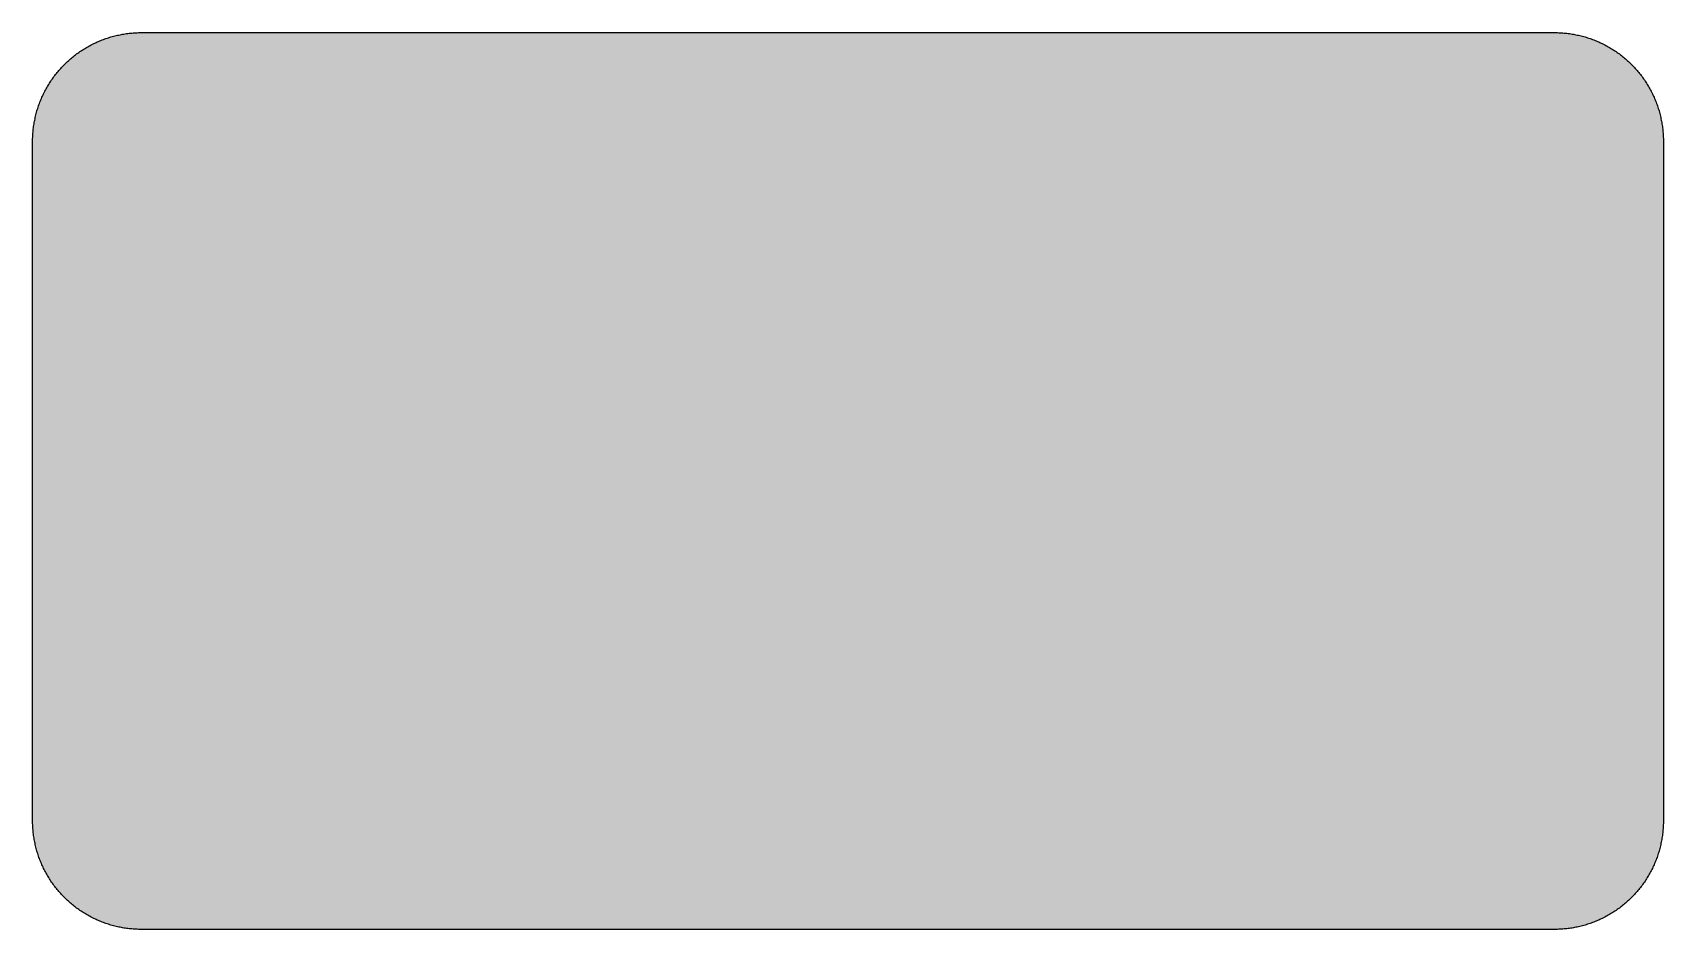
# Model space of a CAD drawing. Header units: millimetres. Extents: x 0 to 212, y 0 to 116.
import ezdxf

# ---------------------------------------------------------------- set-up
doc = ezdxf.new("R2010")
doc.units = ezdxf.units.MM

msp = doc.modelspace()

# ---------------------------------------------------------------- hatches: boundary and pattern name
msp.add_hatch(color=254).paths.add_polyline_path([(14.1633, 0.0536), (13.9878, 0.0533), (13.8125, 0.0559), (13.6373, 0.061), (13.462, 0.0686), (13.2893, 0.0787), (13.114, 0.0914), (12.9413, 0.1041), (12.7686, 0.1219), (12.5959, 0.1397), (12.4231, 0.16), (12.2504, 0.1829), (12.0777, 0.2057), (11.9075, 0.2337), (11.7373, 0.2616), (11.5672, 0.2921), (11.397, 0.3251), (11.2268, 0.3607), (11.0592, 0.3988), (10.8915, 0.4369), (10.7239, 0.4775), (10.5562, 0.5207), (10.3886, 0.5664), (10.2235, 0.6121), (10.0584, 0.6629), (9.8933, 0.7137), (9.7307, 0.7671), (9.5682, 0.8204), (9.4056, 0.8788), (9.2431, 0.9373), (9.083, 0.9982), (8.923, 1.0617), (8.763, 1.1252), (8.6055, 1.1938), (8.4455, 1.2624), (8.2906, 1.331), (8.1331, 1.4046), (7.9781, 1.4783), (7.8232, 1.5545), (7.6708, 1.6332), (7.5184, 1.7145), (7.366, 1.7958), (7.2161, 1.8796), (7.0663, 1.966), (6.919, 2.0523), (6.7716, 2.1438), (6.6243, 2.2352), (6.4795, 2.3266), (6.3348, 2.4232), (6.19, 2.5197), (6.0477, 2.6187), (5.908, 2.7178), (5.7683, 2.8194), (5.6286, 2.9235), (5.4915, 3.0302), (5.3543, 3.1369), (5.2197, 3.2461), (5.0851, 3.3579), (4.953, 3.4722), (4.8209, 3.5865), (4.6914, 3.7033), (4.5644, 3.8202), (4.4348, 3.9395), (4.3104, 4.0615), (4.1859, 4.1859), (4.0615, 4.3104), (3.9395, 4.4348), (3.8202, 4.5618), (3.7033, 4.6914), (3.5865, 4.8209), (3.4722, 4.953), (3.3579, 5.0851), (3.2487, 5.2197), (3.1369, 5.3543), (3.0302, 5.4915), (2.9235, 5.6286), (2.8194, 5.7683), (2.7178, 5.908), (2.6187, 6.0477), (2.5197, 6.19), (2.4232, 6.3348), (2.3266, 6.477), (2.2352, 6.6243), (2.1438, 6.7691), (2.0523, 6.919), (1.966, 7.0663), (1.8796, 7.2161), (1.7958, 7.366), (1.7145, 7.5184), (1.6332, 7.6708), (1.5545, 7.8232), (1.4783, 7.9781), (1.4046, 8.1331), (1.331, 8.2906), (1.2598, 8.4455), (1.1913, 8.603), (1.1252, 8.763), (1.0592, 8.923), (0.9982, 9.083), (0.9373, 9.2431), (0.8763, 9.4056), (0.8204, 9.5682), (0.7645, 9.7307), (0.7112, 9.8933), (0.6604, 10.0584), (0.6121, 10.2235), (0.5639, 10.3911), (0.5207, 10.5562), (0.4775, 10.7239), (0.4343, 10.8915), (0.3962, 11.0592), (0.3607, 11.2268), (0.3251, 11.397), (0.2921, 11.5672), (0.2616, 11.7373), (0.2311, 11.9075), (0.2057, 12.0802), (0.1803, 12.2504), (0.1575, 12.4231), (0.1372, 12.5959), (0.1194, 12.7686), (0.1041, 12.9413), (0.0889, 13.1166), (0.0787, 13.2893), (0.0686, 13.4645), (0.061, 13.6373), (0.0559, 13.8125), (0.0508, 13.9878), (0.0508, 14.163), (0.0522, 102.3592), (0.0508, 102.5322), (0.0559, 102.7074), (0.061, 102.8827), (0.0686, 103.058), (0.0787, 103.2307), (0.0889, 103.4059), (0.1041, 103.5787), (0.1194, 103.7514), (0.1372, 103.9241), (0.1575, 104.0968), (0.1803, 104.2695), (0.2057, 104.4423), (0.2311, 104.6124), (0.2616, 104.7826), (0.2921, 104.9528), (0.3251, 105.123), (0.3607, 105.2932), (0.3962, 105.4608), (0.4343, 105.6284), (0.4775, 105.7961), (0.5207, 105.9637), (0.5639, 106.1314), (0.6121, 106.2965), (0.6604, 106.4616), (0.7112, 106.6267), (0.7645, 106.7892), (0.8204, 106.9518), (0.8763, 107.1143), (0.9373, 107.2769), (0.9982, 107.4369), (1.0592, 107.5969), (1.1252, 107.757), (1.1913, 107.9144), (1.2598, 108.0745), (1.331, 108.2294), (1.4046, 108.3869), (1.4783, 108.5418), (1.5545, 108.6968), (1.6332, 108.8492), (1.7145, 109.0016), (1.7958, 109.154), (1.8796, 109.3038), (1.966, 109.4537), (2.0523, 109.601), (2.1438, 109.7483), (2.2352, 109.8956), (2.3266, 110.0404), (2.4232, 110.1852), (2.5197, 110.33), (2.6187, 110.4722), (2.7178, 110.6119), (2.8194, 110.7516), (2.9235, 110.8913), (3.0302, 111.0285), (3.1369, 111.1656), (3.2487, 111.3003), (3.3579, 111.4349), (3.4722, 111.567), (3.5865, 111.699), (3.7033, 111.8286), (3.8202, 111.9556), (3.9395, 112.0851), (4.0615, 112.2096), (4.1859, 112.334), (4.3104, 112.4585), (4.4348, 112.5804), (4.5644, 112.6998), (4.6914, 112.8166), (4.8209, 112.9335), (4.953, 113.0478), (5.0851, 113.1621), (5.2197, 113.2713), (5.3543, 113.3831), (5.4915, 113.4897), (5.6286, 113.5964), (5.7683, 113.7006), (5.908, 113.8022), (6.0477, 113.9012), (6.19, 114.0003), (6.3348, 114.0968), (6.4795, 114.1933), (6.6243, 114.2848), (6.7716, 114.3762), (6.919, 114.4676), (7.0663, 114.554), (7.2161, 114.6404), (7.366, 114.7242), (7.5184, 114.8055), (7.6708, 114.8867), (7.8232, 114.9655), (7.9781, 115.0417), (8.1331, 115.1153), (8.2906, 115.189), (8.4455, 115.2601), (8.6055, 115.3287), (8.763, 115.3947), (8.923, 115.4608), (9.083, 115.5217), (9.2431, 115.5827), (9.4056, 115.6437), (9.5682, 115.6995), (9.7307, 115.7554), (9.8933, 115.8088), (10.0584, 115.8596), (10.2235, 115.9078), (10.3886, 115.9561), (10.5562, 115.9993), (10.7239, 116.0424), (10.8915, 116.0856), (11.0592, 116.1237), (11.2268, 116.1593), (11.397, 116.1948), (11.5672, 116.2279), (11.7373, 116.2583), (11.9075, 116.2888), (12.0777, 116.3142), (12.2504, 116.3396), (12.4231, 116.3625), (12.5959, 116.3828), (12.7686, 116.4006), (12.9413, 116.4158), (13.114, 116.4311), (13.2893, 116.4412), (13.462, 116.4514), (13.6373, 116.459), (13.8125, 116.4641), (13.9878, 116.4692), (14.163, 116.4692), (197.6078, 116.4703), (197.7822, 116.4692), (197.9574, 116.4641), (198.1327, 116.459), (198.3054, 116.4514), (198.4807, 116.4412), (198.6534, 116.4311), (198.8287, 116.4158), (199.0014, 116.4006), (199.1741, 116.3828), (199.3468, 116.3625), (199.5195, 116.3396), (199.6897, 116.3142), (199.8624, 116.2888), (200.0326, 116.2583), (200.2028, 116.2279), (200.373, 116.1948), (200.5432, 116.1593), (200.7108, 116.1237), (200.8784, 116.0856), (201.0461, 116.0424), (201.2137, 115.9993), (201.3788, 115.9561), (201.5465, 115.9078), (201.7116, 115.8596), (201.8767, 115.8088), (202.0392, 115.7554), (202.2018, 115.6995), (202.3643, 115.6437), (202.5269, 115.5827), (202.6869, 115.5217), (202.8469, 115.4608), (203.007, 115.3947), (203.167, 115.3287), (203.3245, 115.2601), (203.4794, 115.189), (203.6369, 115.1153), (203.7918, 115.0417), (203.9468, 114.9655), (204.0992, 114.8867), (204.2516, 114.8055), (204.404, 114.7242), (204.5538, 114.6404), (204.7037, 114.554), (204.8535, 114.4676), (205.0009, 114.3762), (205.1456, 114.2848), (205.293, 114.1933), (205.4352, 114.0968), (205.58, 114.0003), (205.7222, 113.9012), (205.8619, 113.8022), (206.0016, 113.7006), (206.1413, 113.5964), (206.2785, 113.4897), (206.4156, 113.3831), (206.5503, 113.2713), (206.6849, 113.1621), (206.817, 113.0478), (206.949, 112.9335), (207.0786, 112.8166), (207.2081, 112.6998), (207.3351, 112.5804), (207.4596, 112.4585), (207.584, 112.334), (207.7085, 112.2096), (207.8304, 112.0851), (207.9498, 111.9556), (208.0666, 111.8286), (208.1835, 111.699), (208.2978, 111.567), (208.4121, 111.4349), (208.5238, 111.3003), (208.6331, 111.1656), (208.7397, 111.0285), (208.8464, 110.8913), (208.9506, 110.7516), (209.0522, 110.6119), (209.1512, 110.4722), (209.2503, 110.33), (209.3468, 110.1852), (209.4433, 110.0404), (209.5348, 109.8956), (209.6262, 109.7483), (209.7176, 109.601), (209.804, 109.4537), (209.8904, 109.3038), (209.9742, 109.154), (210.0555, 109.0016), (210.1367, 108.8492), (210.2155, 108.6968), (210.2917, 108.5418), (210.3653, 108.3869), (210.439, 108.2294), (210.5076, 108.0745), (210.5762, 107.9144), (210.6447, 107.757), (210.7082, 107.5969), (210.7717, 107.4369), (210.8327, 107.2769), (210.8911, 107.1143), (210.9495, 106.9518), (211.0029, 106.7892), (211.0562, 106.6267), (211.107, 106.4616), (211.1578, 106.2965), (211.2035, 106.1314), (211.2493, 105.9637), (211.2924, 105.7961), (211.3331, 105.6284), (211.3712, 105.4608), (211.4093, 105.2932), (211.4448, 105.123), (211.4779, 104.9528), (211.5083, 104.7826), (211.5363, 104.6124), (211.5642, 104.4423), (211.5871, 104.2695), (211.6099, 104.0968), (211.6303, 103.9241), (211.648, 103.7514), (211.6658, 103.5787), (211.6785, 103.4059), (211.6912, 103.2307), (211.7014, 103.058), (211.709, 102.8827), (211.7141, 102.7074), (211.7166, 102.5322), (211.7166, 102.3569), (211.7189, 14.1647), (211.7166, 13.9878), (211.7141, 13.8125), (211.709, 13.6373), (211.7014, 13.4645), (211.6912, 13.2893), (211.6785, 13.1166), (211.6658, 12.9413), (211.648, 12.7686), (211.6303, 12.5959), (211.6099, 12.4231), (211.5871, 12.2504), (211.5642, 12.0802), (211.5363, 11.9075), (211.5083, 11.7373), (211.4779, 11.5672), (211.4448, 11.397), (211.4093, 11.2268), (211.3712, 11.0592), (211.3331, 10.8915), (211.2924, 10.7239), (211.2493, 10.5562), (211.2035, 10.3911), (211.1578, 10.2235), (211.107, 10.0584), (211.0562, 9.8933), (211.0029, 9.7307), (210.9495, 9.5682), (210.8911, 9.4056), (210.8327, 9.2431), (210.7717, 9.083), (210.7082, 8.923), (210.6447, 8.763), (210.5762, 8.603), (210.5076, 8.4455), (210.439, 8.2906), (210.3653, 8.1331), (210.2917, 7.9781), (210.2155, 7.8232), (210.1367, 7.6708), (210.0555, 7.5184), (209.9742, 7.366), (209.8904, 7.2161), (209.804, 7.0663), (209.7176, 6.919), (209.6262, 6.7691), (209.5348, 6.6243), (209.4433, 6.477), (209.3468, 6.3348), (209.2503, 6.19), (209.1512, 6.0477), (209.0522, 5.908), (208.9506, 5.7683), (208.8464, 5.6286), (208.7397, 5.4915), (208.6331, 5.3543), (208.5238, 5.2197), (208.4121, 5.0851), (208.2978, 4.953), (208.1835, 4.8209), (208.0666, 4.6914), (207.9498, 4.5618), (207.8304, 4.4348), (207.7085, 4.3104), (207.584, 4.1859), (207.4596, 4.0615), (207.3351, 3.9395), (207.2081, 3.8202), (207.0786, 3.7033), (206.949, 3.5865), (206.817, 3.4722), (206.6849, 3.3579), (206.5503, 3.2461), (206.4156, 3.1369), (206.2785, 3.0302), (206.1413, 2.9235), (206.0016, 2.8194), (205.8619, 2.7178), (205.7222, 2.6187), (205.58, 2.5197), (205.4352, 2.4232), (205.293, 2.3266), (205.1456, 2.2352), (205.0009, 2.1438), (204.8535, 2.0523), (204.7037, 1.966), (204.5538, 1.8796), (204.404, 1.7958), (204.2516, 1.7145), (204.0992, 1.6332), (203.9468, 1.5545), (203.7918, 1.4783), (203.6369, 1.4046), (203.4794, 1.331), (203.3245, 1.2624), (203.167, 1.1938), (203.007, 1.1252), (202.8469, 1.0617), (202.6869, 0.9982), (202.5269, 0.9373), (202.3643, 0.8788), (202.2018, 0.8204), (202.0392, 0.7671), (201.8767, 0.7137), (201.7116, 0.6629), (201.5465, 0.6121), (201.3788, 0.5664), (201.2137, 0.5207), (201.0461, 0.4775), (200.8784, 0.4369), (200.7108, 0.3988), (200.5432, 0.3607), (200.373, 0.3251), (200.2028, 0.2921), (200.0326, 0.2616), (199.8624, 0.2337), (199.6897, 0.2057), (199.5195, 0.1829), (199.3468, 0.16), (199.1741, 0.1397), (199.0014, 0.1219), (198.8287, 0.1041), (198.6534, 0.0914), (198.4807, 0.0787), (198.3054, 0.0686), (198.1327, 0.061), (197.9574, 0.0559), (197.7822, 0.0533), (197.6069, 0.0533)])
h = msp.add_hatch(color=59)
h.paths.add_polyline_path([(14.1633, 3.5814), (13.8887, 3.5839), (13.6169, 3.5941), (13.3477, 3.6119), (13.081, 3.6347), (12.8143, 3.6652), (12.5501, 3.7008), (12.2885, 3.7465), (12.0294, 3.7948), (11.7729, 3.8506), (11.5164, 3.9141), (11.2649, 3.9827), (11.016, 4.0564), (10.7671, 4.1351), (10.5232, 4.2215), (10.2819, 4.3129), (10.0432, 4.412), (9.8069, 4.5161), (9.5733, 4.6228), (9.3447, 4.7371), (9.1186, 4.8565), (8.8951, 4.9809), (8.6741, 5.113), (8.4582, 5.2476), (8.2448, 5.3873), (8.0366, 5.5321), (7.8308, 5.682), (7.6276, 5.8369), (7.4295, 5.9969), (7.2365, 6.1595), (7.046, 6.3297), (6.8605, 6.5024), (6.6777, 6.6802), (6.5024, 6.8605), (6.3271, 7.046), (6.1595, 7.2365), (5.9969, 7.432), (5.8369, 7.6302), (5.682, 7.8308), (5.5321, 8.0366), (5.3873, 8.2448), (5.2451, 8.4582), (5.1105, 8.6741), (4.9809, 8.8951), (4.8565, 9.1186), (4.7371, 9.3447), (4.6228, 9.5758), (4.5136, 9.8069), (4.4094, 10.0432), (4.3129, 10.2819), (4.2215, 10.5232), (4.1351, 10.7696), (4.0538, 11.016), (3.9802, 11.2649), (3.9116, 11.5189), (3.8506, 11.7729), (3.7948, 12.0294), (3.744, 12.2911), (3.7008, 12.5527), (3.6627, 12.8143), (3.6322, 13.081), (3.6093, 13.3502), (3.5916, 13.6195), (3.5814, 13.8913), (3.5789, 14.163), (3.58, 102.3592), (3.5814, 102.6312), (3.5916, 102.903), (3.6093, 103.1723), (3.6322, 103.439), (3.6627, 103.7057), (3.7008, 103.9698), (3.744, 104.2314), (3.7948, 104.4905), (3.8506, 104.7471), (3.9116, 105.0036), (3.9802, 105.2551), (4.0538, 105.504), (4.1351, 105.7529), (4.2215, 105.9967), (4.3129, 106.238), (4.4094, 106.4768), (4.5136, 106.713), (4.6228, 106.9467), (4.7371, 107.1753), (4.8565, 107.4014), (4.9809, 107.6249), (5.1105, 107.8459), (5.2451, 108.0618), (5.3873, 108.2751), (5.5321, 108.4834), (5.682, 108.6891), (5.8369, 108.8923), (5.9969, 109.0905), (6.1595, 109.2835), (6.3271, 109.474), (6.5024, 109.6594), (6.6777, 109.8423), (6.8605, 110.0176), (7.046, 110.1928), (7.2365, 110.3605), (7.4295, 110.523), (7.6276, 110.683), (7.8308, 110.838), (8.0366, 110.9878), (8.2448, 111.1326), (8.4582, 111.2749), (8.6741, 111.4095), (8.8951, 111.539), (9.1186, 111.6635), (9.3447, 111.7829), (9.5733, 111.8972), (9.8069, 112.0064), (10.0432, 112.1105), (10.2819, 112.207), (10.5232, 112.2985), (10.7671, 112.3848), (11.016, 112.4661), (11.2649, 112.5398), (11.5164, 112.6084), (11.7729, 112.6693), (12.0294, 112.7252), (12.2885, 112.776), (12.5501, 112.8192), (12.8143, 112.8573), (13.081, 112.8878), (13.3477, 112.9106), (13.6169, 112.9284), (13.8887, 112.9386), (14.163, 112.9411), (197.6078, 112.9425), (197.8787, 112.9386), (198.1505, 112.9284), (198.4197, 112.9106), (198.689, 112.8878), (198.9557, 112.8573), (199.2173, 112.8192), (199.4789, 112.776), (199.7405, 112.7252), (199.9971, 112.6693), (200.2511, 112.6084), (200.5051, 112.5398), (200.754, 112.4661), (201.0004, 112.3848), (201.2467, 112.2985), (201.488, 112.207), (201.7268, 112.1105), (201.963, 112.0064), (202.1942, 111.8972), (202.4253, 111.7829), (202.6514, 111.6635), (202.8749, 111.539), (203.0959, 111.4095), (203.3118, 111.2749), (203.5251, 111.1326), (203.7334, 110.9878), (203.9391, 110.838), (204.1398, 110.683), (204.3379, 110.523), (204.5335, 110.3605), (204.724, 110.1928), (204.9094, 110.0176), (205.0898, 109.8423), (205.2676, 109.6594), (205.4403, 109.474), (205.6105, 109.2835), (205.773, 109.0905), (205.933, 108.8923), (206.088, 108.6891), (206.2378, 108.4834), (206.3826, 108.2751), (206.5223, 108.0618), (206.6569, 107.8459), (206.789, 107.6249), (206.9135, 107.4014), (207.0329, 107.1753), (207.1472, 106.9467), (207.2538, 106.713), (207.358, 106.4768), (207.457, 106.238), (207.5485, 105.9967), (207.6348, 105.7529), (207.7136, 105.504), (207.7872, 105.2551), (207.8558, 105.0036), (207.9193, 104.7471), (207.9752, 104.4905), (208.0235, 104.2314), (208.0692, 103.9698), (208.1047, 103.7057), (208.1352, 103.439), (208.1581, 103.1723), (208.1759, 102.903), (208.186, 102.6312), (208.1911, 102.3569), (208.1911, 14.1647), (208.186, 13.8913), (208.1759, 13.6195), (208.1581, 13.3502), (208.1352, 13.081), (208.1047, 12.8143), (208.0692, 12.5527), (208.0235, 12.2911), (207.9752, 12.0294), (207.9193, 11.7729), (207.8558, 11.5189), (207.7872, 11.2649), (207.7136, 11.016), (207.6348, 10.7696), (207.5485, 10.5232), (207.457, 10.2819), (207.358, 10.0432), (207.2538, 9.8069), (207.1472, 9.5758), (207.0329, 9.3447), (206.9135, 9.1186), (206.789, 8.8951), (206.6569, 8.6741), (206.5223, 8.4582), (206.3826, 8.2448), (206.2378, 8.0366), (206.088, 7.8308), (205.933, 7.6302), (205.773, 7.432), (205.6105, 7.2365), (205.4403, 7.046), (205.2676, 6.8605), (205.0898, 6.6802), (204.9094, 6.5024), (204.724, 6.3297), (204.5335, 6.1595), (204.3379, 5.9969), (204.1398, 5.8369), (203.9391, 5.682), (203.7334, 5.5321), (203.5251, 5.3873), (203.3118, 5.2476), (203.0959, 5.113), (202.8749, 4.9809), (202.6514, 4.8565), (202.4253, 4.7371), (202.1942, 4.6228), (201.963, 4.5161), (201.7268, 4.412), (201.488, 4.3129), (201.2467, 4.2215), (201.0004, 4.1351), (200.754, 4.0564), (200.5051, 3.9827), (200.2511, 3.9141), (199.9971, 3.8506), (199.7405, 3.7948), (199.4789, 3.7465), (199.2173, 3.7008), (198.9557, 3.6652), (198.689, 3.6347), (198.4197, 3.6119), (198.1505, 3.5941), (197.8787, 3.5839), (197.6069, 3.5789)])
h.paths.add_polyline_path([(14.1633, 8.8731), (14.0259, 8.8748), (13.8887, 8.8798), (13.7541, 8.8875), (13.622, 8.9002), (13.4874, 8.9154), (13.3553, 8.9332), (13.2258, 8.9535), (13.0962, 8.9789), (12.9667, 9.0068), (12.8397, 9.0373), (12.7127, 9.0729), (12.5882, 9.1084), (12.4663, 9.1491), (12.3419, 9.1923), (12.2225, 9.238), (12.1031, 9.2888), (11.9837, 9.3396), (11.8694, 9.3929), (11.7526, 9.4513), (11.6408, 9.5098), (11.5291, 9.5733), (11.4198, 9.6368), (11.3106, 9.7053), (11.2039, 9.7765), (11.0998, 9.8476), (10.9957, 9.9238), (10.8966, 10), (10.7975, 10.0787), (10.6985, 10.1625), (10.6045, 10.2464), (10.5105, 10.3327), (10.4216, 10.4216), (10.3327, 10.5131), (10.2464, 10.6045), (10.16, 10.701), (10.0787, 10.7975), (10, 10.8966), (9.9212, 10.9982), (9.8476, 11.0998), (9.7739, 11.2039), (9.7053, 11.3106), (9.6368, 11.4198), (9.5707, 11.5291), (9.5098, 11.6408), (9.4488, 11.7551), (9.3929, 11.8694), (9.337, 11.9863), (9.2862, 12.1031), (9.238, 12.2225), (9.1923, 12.3444), (9.1491, 12.4663), (9.1084, 12.5908), (9.0703, 12.7152), (9.0373, 12.8397), (9.0068, 12.9692), (8.9789, 13.0962), (8.9535, 13.2258), (8.9306, 13.3579), (8.9129, 13.4899), (8.8976, 13.622), (8.8849, 13.7566), (8.8773, 13.8913), (8.8722, 14.0259), (8.8697, 14.163), (8.8717, 102.3592), (8.8722, 102.4941), (8.8773, 102.6312), (8.8849, 102.7659), (8.8976, 102.8979), (8.9129, 103.0326), (8.9306, 103.1646), (8.9535, 103.2942), (8.9789, 103.4237), (9.0068, 103.5533), (9.0373, 103.6803), (9.0703, 103.8073), (9.1084, 103.9317), (9.1491, 104.0536), (9.1923, 104.1781), (9.238, 104.2975), (9.2862, 104.4169), (9.337, 104.5362), (9.3929, 104.6505), (9.4488, 104.7674), (9.5098, 104.8791), (9.5707, 104.9909), (9.6368, 105.1001), (9.7053, 105.2093), (9.7739, 105.316), (9.8476, 105.4202), (9.9212, 105.5243), (10, 105.6234), (10.0787, 105.7224), (10.16, 105.8215), (10.2464, 105.9155), (10.3327, 106.0094), (10.4216, 106.0983), (10.5105, 106.1872), (10.6045, 106.2736), (10.6985, 106.36), (10.7975, 106.4412), (10.8966, 106.52), (10.9957, 106.5987), (11.0998, 106.6724), (11.2039, 106.746), (11.3106, 106.8146), (11.4198, 106.8832), (11.5291, 106.9492), (11.6408, 107.0102), (11.7526, 107.0712), (11.8694, 107.127), (11.9837, 107.1829), (12.1031, 107.2337), (12.2225, 107.282), (12.3419, 107.3277), (12.4663, 107.3709), (12.5882, 107.4115), (12.7127, 107.4496), (12.8397, 107.4826), (12.9667, 107.5131), (13.0962, 107.5411), (13.2258, 107.5665), (13.3553, 107.5893), (13.4874, 107.6071), (13.622, 107.6223), (13.7541, 107.635), (13.8887, 107.6427), (14.0259, 107.6477), (14.163, 107.6503), (197.6078, 107.6508), (197.7441, 107.6477), (197.8787, 107.6427), (198.0133, 107.635), (198.1479, 107.6223), (198.28, 107.6071), (198.4121, 107.5893), (198.5442, 107.5665), (198.6737, 107.5411), (198.8007, 107.5131), (198.9303, 107.4826), (199.0547, 107.4496), (199.1792, 107.4115), (199.3036, 107.3709), (199.4256, 107.3277), (199.5475, 107.282), (199.6669, 107.2337), (199.7837, 107.1829), (199.9005, 107.127), (200.0148, 107.0712), (200.1291, 107.0102), (200.2409, 106.9492), (200.3501, 106.8832), (200.4593, 106.8146), (200.566, 106.746), (200.6702, 106.6724), (200.7718, 106.5987), (200.8734, 106.52), (200.9724, 106.4412), (201.0689, 106.36), (201.1655, 106.2736), (201.2569, 106.1872), (201.3483, 106.0983), (201.4372, 106.0094), (201.5236, 105.9155), (201.6074, 105.8215), (201.6912, 105.7224), (201.77, 105.6234), (201.8462, 105.5243), (201.9224, 105.4202), (201.9935, 105.316), (202.0646, 105.2093), (202.1332, 105.1001), (202.1967, 104.9909), (202.2602, 104.8791), (202.3186, 104.7674), (202.377, 104.6505), (202.4304, 104.5362), (202.4812, 104.4169), (202.532, 104.2975), (202.5777, 104.1781), (202.6209, 104.0536), (202.6615, 103.9317), (202.6971, 103.8073), (202.7326, 103.6803), (202.7631, 103.5533), (202.7911, 103.4237), (202.8165, 103.2942), (202.8368, 103.1646), (202.8546, 103.0326), (202.8698, 102.8979), (202.8825, 102.7659), (202.8901, 102.6312), (202.8952, 102.4941), (202.8977, 102.3569), (202.8994, 14.1647), (202.8952, 14.0259), (202.8901, 13.8913), (202.8825, 13.7566), (202.8698, 13.622), (202.8546, 13.4899), (202.8368, 13.3579), (202.8165, 13.2258), (202.7911, 13.0962), (202.7631, 12.9692), (202.7326, 12.8397), (202.6971, 12.7152), (202.6615, 12.5908), (202.6209, 12.4663), (202.5777, 12.3444), (202.532, 12.2225), (202.4812, 12.1031), (202.4304, 11.9863), (202.377, 11.8694), (202.3186, 11.7551), (202.2602, 11.6408), (202.1967, 11.5291), (202.1332, 11.4198), (202.0646, 11.3106), (201.9935, 11.2039), (201.9224, 11.0998), (201.8462, 10.9982), (201.77, 10.8966), (201.6912, 10.7975), (201.6074, 10.701), (201.5236, 10.6045), (201.4372, 10.5131), (201.3483, 10.4216), (201.2569, 10.3327), (201.1655, 10.2464), (201.0689, 10.1625), (200.9724, 10.0787), (200.8734, 10), (200.7718, 9.9238), (200.6702, 9.8476), (200.566, 9.7765), (200.4593, 9.7053), (200.3501, 9.6368), (200.2409, 9.5733), (200.1291, 9.5098), (200.0148, 9.4513), (199.9005, 9.3929), (199.7837, 9.3396), (199.6669, 9.2888), (199.5475, 9.238), (199.4256, 9.1923), (199.3036, 9.1491), (199.1792, 9.1084), (199.0547, 9.0729), (198.9303, 9.0373), (198.8007, 9.0068), (198.6737, 8.9789), (198.5442, 8.9535), (198.4121, 8.9332), (198.28, 8.9154), (198.1479, 8.9002), (198.0133, 8.8875), (197.8787, 8.8798), (197.7441, 8.8748), (197.6069, 8.8722)], flags=16)
h = msp.add_hatch(color=59)
h.paths.add_polyline_path([(177.8522, 73.7842), (177.8522, 69.5508), (175.03, 69.5508), (184.6104, 50.3904), (184.6174, 50.3707), (184.6275, 50.353), (184.6351, 50.3326), (184.6453, 50.3149), (184.6529, 50.2971), (184.6605, 50.2793), (184.6707, 50.259), (184.6783, 50.2412), (184.6859, 50.2209), (184.6936, 50.2031), (184.7012, 50.1828), (184.7088, 50.165), (184.7164, 50.1447), (184.724, 50.1269), (184.7317, 50.1066), (184.7393, 50.0888), (184.7444, 50.0685), (184.752, 50.0507), (184.7571, 50.0304), (184.7647, 50.0101), (184.7698, 49.9923), (184.7774, 49.972), (184.7825, 49.9542), (184.7901, 49.9339), (184.7952, 49.9135), (184.8002, 49.8932), (184.8053, 49.8754), (184.8104, 49.8551), (184.8155, 49.8348), (184.8206, 49.8145), (184.8256, 49.7967), (184.8307, 49.7764), (184.8358, 49.7561), (184.8409, 49.7357), (184.8434, 49.7154), (184.8485, 49.6951), (184.8536, 49.6748), (184.8561, 49.657), (184.8612, 49.6367), (184.8637, 49.6164), (184.8663, 49.596), (184.8714, 49.5757), (184.8739, 49.5554), (184.8764, 49.5351), (184.879, 49.5148), (184.8815, 49.4944), (184.8841, 49.4741), (184.8866, 49.4538), (184.8891, 49.4335), (184.8917, 49.4132), (184.8942, 49.3928), (184.8968, 49.3725), (184.8968, 49.3522), (184.8993, 49.3319), (184.8993, 49.3116), (184.9018, 49.2912), (184.9018, 49.2709), (184.9044, 49.2506), (184.9044, 49.2303), (184.9044, 49.21), (184.9069, 49.1896), (184.9069, 49.1668), (184.9069, 49.1465), (184.9069, 49.1261), (184.9078, 39.9175), (184.9044, 39.7713), (184.8993, 39.6265), (184.8891, 39.4818), (184.8764, 39.3395), (184.8612, 39.1973), (184.8409, 39.0576), (184.818, 38.9179), (184.7926, 38.7782), (184.7621, 38.641), (184.7291, 38.5064), (184.6936, 38.3718), (184.6529, 38.2372), (184.6097, 38.1051), (184.564, 37.9755), (184.5158, 37.846), (184.4624, 37.719), (184.4091, 37.592), (184.3507, 37.4675), (184.2897, 37.3456), (184.2262, 37.2262), (184.1602, 37.1069), (184.089, 36.99), (184.0179, 36.8732), (183.9417, 36.7589), (183.8655, 36.6471), (183.7842, 36.5379), (183.703, 36.4312), (183.6191, 36.3245), (183.5302, 36.2229), (183.4413, 36.1213), (183.3474, 36.0223), (183.2534, 35.9258), (183.1569, 35.8292), (183.0578, 35.7378), (182.9562, 35.6489), (182.8521, 35.56), (182.7479, 35.4762), (182.6387, 35.3924), (182.5295, 35.3136), (182.4177, 35.2349), (182.306, 35.1612), (182.1891, 35.0876), (182.0723, 35.019), (181.9529, 34.9529), (181.831, 34.8894), (181.7091, 34.8285), (181.5846, 34.7701), (181.4601, 34.7142), (181.3331, 34.6634), (181.2036, 34.6151), (181.0741, 34.5694), (180.942, 34.5262), (180.8074, 34.4856), (180.6727, 34.45), (180.5381, 34.417), (180.401, 34.3865), (180.2613, 34.3611), (180.1216, 34.3357), (179.9819, 34.3179), (179.8396, 34.3002), (179.6974, 34.2875), (179.5526, 34.2798), (179.4078, 34.2748), (179.263, 34.2722), (32.5078, 34.2731), (32.3596, 34.2748), (32.2148, 34.2798), (32.0726, 34.2875), (31.9303, 34.3002), (31.7881, 34.3179), (31.6459, 34.3357), (31.5087, 34.3611), (31.369, 34.3865), (31.2318, 34.417), (31.0972, 34.45), (30.9626, 34.4856), (30.828, 34.5262), (30.6959, 34.5694), (30.5664, 34.6151), (30.4368, 34.6634), (30.3098, 34.7142), (30.1828, 34.7701), (30.0609, 34.8285), (29.9364, 34.8894), (29.8171, 34.9529), (29.6977, 35.019), (29.5808, 35.0876), (29.464, 35.1612), (29.3497, 35.2349), (29.2405, 35.3136), (29.1287, 35.3924), (29.022, 35.4762), (28.9154, 35.56), (28.8138, 35.6489), (28.7122, 35.7378), (28.6131, 35.8292), (28.5166, 35.9258), (28.4201, 36.0223), (28.3286, 36.1213), (28.2397, 36.2229), (28.1508, 36.3245), (28.067, 36.4312), (27.9832, 36.5379), (27.9044, 36.6471), (27.8257, 36.7589), (27.752, 36.8732), (27.6784, 36.99), (27.6098, 37.1069), (27.5438, 37.2262), (27.4803, 37.3456), (27.4193, 37.4675), (27.3609, 37.592), (27.305, 37.719), (27.2542, 37.846), (27.2034, 37.9755), (27.1577, 38.1051), (27.117, 38.2372), (27.0764, 38.3718), (27.0408, 38.5064), (27.0078, 38.641), (26.9773, 38.7782), (26.9494, 38.9179), (26.9265, 39.0576), (26.9062, 39.1973), (26.891, 39.3395), (26.8783, 39.4818), (26.8707, 39.6265), (26.863, 39.7713), (26.863, 39.9161), (26.8633, 49.1282), (26.863, 49.1465), (26.863, 49.1668), (26.863, 49.1896), (26.863, 49.21), (26.863, 49.2303), (26.8656, 49.2506), (26.8656, 49.2709), (26.8656, 49.2912), (26.8681, 49.3116), (26.8707, 49.3319), (26.8707, 49.3522), (26.8732, 49.3725), (26.8757, 49.3928), (26.8757, 49.4132), (26.8783, 49.4335), (26.8808, 49.4538), (26.8834, 49.4741), (26.8859, 49.4944), (26.8884, 49.5148), (26.891, 49.5351), (26.8961, 49.5554), (26.8986, 49.5757), (26.9011, 49.596), (26.9037, 49.6164), (26.9088, 49.6367), (26.9113, 49.657), (26.9164, 49.6748), (26.9189, 49.6951), (26.924, 49.7154), (26.9291, 49.7357), (26.9342, 49.7561), (26.9367, 49.7764), (26.9418, 49.7967), (26.9469, 49.8145), (26.9519, 49.8348), (26.957, 49.8551), (26.9621, 49.8754), (26.9697, 49.8932), (26.9748, 49.9135), (26.9799, 49.9339), (26.985, 49.9542), (26.9926, 49.972), (26.9977, 49.9923), (27.0053, 50.0101), (27.0104, 50.0304), (27.018, 50.0507), (27.0256, 50.0685), (27.0307, 50.0888), (27.0383, 50.1066), (27.0459, 50.1269), (27.0535, 50.1447), (27.0612, 50.165), (27.0688, 50.1828), (27.0764, 50.2031), (27.084, 50.2209), (27.0916, 50.2412), (27.0993, 50.259), (27.1094, 50.2793), (27.117, 50.2971), (27.1247, 50.3149), (27.1348, 50.3326), (27.1424, 50.353), (27.1526, 50.3707), (27.1602, 50.3885), (36.7411, 69.5508), (33.9189, 69.5508), (33.9189, 73.7842), (59.3189, 73.7842), (60.73, 75.1953), (72.3015, 75.1953), (56.6388, 85.6364), (74.8411, 97.7731), (93.0451, 85.6364), (77.3825, 75.1953), (88.9522, 75.1953), (90.3633, 73.7842)])
h.paths.add_polyline_path([(166.5633, 69.5508), (172.5069, 69.5508), (178.81, 56.9415), (178.8236, 56.9087), (178.8414, 56.8757), (178.8566, 56.8427), (178.8719, 56.8122), (178.8871, 56.7792), (178.8998, 56.7461), (178.9151, 56.7131), (178.9303, 56.6801), (178.943, 56.6471), (178.9582, 56.6141), (178.9709, 56.581), (178.9836, 56.548), (178.9963, 56.515), (179.009, 56.482), (179.0217, 56.449), (179.0344, 56.4134), (179.0471, 56.3804), (179.0598, 56.3474), (179.07, 56.3118), (179.0827, 56.2788), (179.0929, 56.2458), (179.103, 56.2102), (179.1157, 56.1772), (179.1259, 56.1416), (179.136, 56.1086), (179.1437, 56.073), (179.1538, 56.04), (179.164, 56.0045), (179.1741, 55.9714), (179.1818, 55.9359), (179.1894, 55.9029), (179.1995, 55.8673), (179.2072, 55.8317), (179.2148, 55.7962), (179.2224, 55.7632), (179.23, 55.7276), (179.2376, 55.692), (179.2427, 55.6565), (179.2503, 55.6235), (179.2554, 55.5879), (179.263, 55.5523), (179.2681, 55.5168), (179.2732, 55.4812), (179.2783, 55.4457), (179.2834, 55.4101), (179.2884, 55.3745), (179.2935, 55.339), (179.2986, 55.3034), (179.3011, 55.2679), (179.3062, 55.2323), (179.3088, 55.1967), (179.3113, 55.1612), (179.3164, 55.1256), (179.3189, 55.0901), (179.3215, 55.0545), (179.324, 55.0189), (179.324, 54.9834), (179.3265, 54.9478), (179.3291, 54.9123), (179.3291, 54.8767), (179.3291, 54.8411), (179.3316, 54.8056), (179.3316, 54.77), (179.3316, 54.7319), (179.3291, 54.6049), (179.324, 54.4779), (179.3164, 54.3535), (179.3062, 54.229), (179.291, 54.1045), (179.2732, 53.9801), (179.2529, 53.8582), (179.23, 53.7362), (179.2046, 53.6169), (179.1767, 53.4975), (179.1437, 53.3806), (179.1081, 53.2638), (179.0725, 53.1495), (179.0319, 53.0352), (178.9887, 52.9209), (178.943, 52.8091), (178.8947, 52.6999), (178.8439, 52.5907), (178.7906, 52.484), (178.7347, 52.3773), (178.6763, 52.2732), (178.6153, 52.1716), (178.5518, 52.07), (178.4883, 51.9709), (178.4198, 51.8744), (178.3486, 51.7779), (178.2775, 51.6839), (178.2039, 51.5899), (178.1277, 51.501), (178.0489, 51.4121), (177.9676, 51.3258), (177.8838, 51.2394), (177.8, 51.1581), (177.7136, 51.0769), (177.6247, 50.9981), (177.5333, 50.9219), (177.4419, 50.8483), (177.3479, 50.7746), (177.2514, 50.706), (177.1523, 50.6374), (177.0532, 50.5714), (176.9542, 50.5079), (176.85, 50.4469), (176.7459, 50.3911), (176.6392, 50.3352), (176.5325, 50.2818), (176.4233, 50.231), (176.3141, 50.1828), (176.2023, 50.1371), (176.0906, 50.0939), (175.9763, 50.0532), (175.862, 50.0151), (175.7451, 49.9821), (175.6258, 49.9491), (175.5064, 49.9212), (175.387, 49.8932), (175.2676, 49.8704), (175.1432, 49.85), (175.0212, 49.8348), (174.8968, 49.8196), (174.7723, 49.8094), (174.6453, 49.7992), (174.5209, 49.7967), (174.3913, 49.7942), (166.5633, 49.7953)], flags=16)
h.paths.add_polyline_path([(160.9189, 69.5508), (160.9903, 69.5477), (161.0639, 69.5452), (161.1351, 69.5401), (161.2062, 69.535), (161.2773, 69.5274), (161.3484, 69.5173), (161.417, 69.5046), (161.4856, 69.4919), (161.5542, 69.4766), (161.6227, 69.4614), (161.6913, 69.4436), (161.7574, 69.4233), (161.8234, 69.4004), (161.8894, 69.3776), (161.9529, 69.3547), (162.0164, 69.3268), (162.0799, 69.3014), (162.1409, 69.2709), (162.2019, 69.2404), (162.2628, 69.2099), (162.3238, 69.1769), (162.3822, 69.1413), (162.4381, 69.1058), (162.4965, 69.0677), (162.5524, 69.0296), (162.6057, 68.9889), (162.6616, 68.9483), (162.7124, 68.9051), (162.7657, 68.8619), (162.8165, 68.8162), (162.8648, 68.7705), (162.9131, 68.7222), (162.9613, 68.674), (163.007, 68.6257), (163.0528, 68.5749), (163.0959, 68.5216), (163.1391, 68.4708), (163.1798, 68.4149), (163.2204, 68.3616), (163.2585, 68.3057), (163.2966, 68.2473), (163.3322, 68.1914), (163.3652, 68.133), (163.4007, 68.072), (163.4312, 68.011), (163.4617, 67.9501), (163.4896, 67.8891), (163.5176, 67.8256), (163.543, 67.7621), (163.5684, 67.6986), (163.5912, 67.6326), (163.6141, 67.5665), (163.6319, 67.5005), (163.6522, 67.4319), (163.6674, 67.3659), (163.6827, 67.2973), (163.6954, 67.2262), (163.7081, 67.1576), (163.7182, 67.0865), (163.7259, 67.0154), (163.7309, 66.9442), (163.736, 66.8731), (163.7386, 66.7995), (163.7411, 66.7283), (163.7411, 39.9175), (163.7386, 39.8424), (163.736, 39.7713), (163.7309, 39.6977), (163.7259, 39.6265), (163.7182, 39.5554), (163.7081, 39.4868), (163.6954, 39.4157), (163.6827, 39.3471), (163.6674, 39.2786), (163.6522, 39.21), (163.6319, 39.1439), (163.6141, 39.0754), (163.5912, 39.0093), (163.5684, 38.9458), (163.543, 38.8798), (163.5176, 38.8163), (163.4896, 38.7553), (163.4617, 38.6918), (163.4312, 38.6309), (163.4007, 38.5699), (163.3652, 38.5115), (163.3322, 38.4531), (163.2966, 38.3946), (163.2585, 38.3388), (163.2204, 38.2829), (163.1798, 38.227), (163.1391, 38.1737), (163.0959, 38.1203), (163.0528, 38.0695), (163.007, 38.0187), (162.9613, 37.9679), (162.9131, 37.9197), (162.8648, 37.8739), (162.8165, 37.8257), (162.7657, 37.7825), (162.7124, 37.7368), (162.6616, 37.6961), (162.6057, 37.6555), (162.5524, 37.6149), (162.4965, 37.5768), (162.4381, 37.5387), (162.3822, 37.5031), (162.3238, 37.4675), (162.2628, 37.4345), (162.2019, 37.4015), (162.1409, 37.371), (162.0799, 37.3431), (162.0164, 37.3151), (161.9529, 37.2897), (161.8894, 37.2643), (161.8234, 37.2415), (161.7574, 37.2212), (161.6913, 37.2008), (161.6227, 37.1831), (161.5542, 37.1653), (161.4856, 37.15), (161.417, 37.1373), (161.3484, 37.1272), (161.2773, 37.117), (161.2062, 37.1094), (161.1351, 37.1018), (161.0639, 37.0967), (160.9903, 37.0942), (160.9166, 37.0942), (149.63, 37.0953), (149.5552, 37.0942), (149.4841, 37.0967), (149.4104, 37.1018), (149.3393, 37.1094), (149.2682, 37.117), (149.1996, 37.1272), (149.1285, 37.1373), (149.0599, 37.15), (148.9913, 37.1653), (148.9227, 37.1831), (148.8567, 37.2008), (148.7907, 37.2212), (148.7246, 37.2415), (148.6586, 37.2643), (148.5951, 37.2897), (148.529, 37.3151), (148.4681, 37.3431), (148.4046, 37.371), (148.3436, 37.4015), (148.2827, 37.4345), (148.2242, 37.4675), (148.1658, 37.5031), (148.1074, 37.5387), (148.0515, 37.5768), (147.9956, 37.6149), (147.9398, 37.6555), (147.8864, 37.6961), (147.8331, 37.7368), (147.7823, 37.7825), (147.7315, 37.8257), (147.6807, 37.8739), (147.6324, 37.9197), (147.5867, 37.9679), (147.5384, 38.0187), (147.4953, 38.0695), (147.4521, 38.1203), (147.4089, 38.1737), (147.3683, 38.227), (147.3276, 38.2829), (147.2895, 38.3388), (147.2514, 38.3946), (147.2159, 38.4531), (147.1803, 38.5115), (147.1473, 38.5699), (147.1143, 38.6309), (147.0838, 38.6918), (147.0558, 38.7553), (147.0279, 38.8163), (147.0025, 38.8798), (146.9771, 38.9458), (146.9542, 39.0093), (146.9339, 39.0754), (146.9136, 39.1439), (146.8958, 39.21), (146.878, 39.2786), (146.8628, 39.3471), (146.8501, 39.4157), (146.8399, 39.4868), (146.8298, 39.5554), (146.8222, 39.6265), (146.8145, 39.6977), (146.8095, 39.7713), (146.8069, 39.8424), (146.8069, 39.9161), (146.8078, 66.7286), (146.8069, 66.7995), (146.8095, 66.8731), (146.8145, 66.9442), (146.8222, 67.0154), (146.8298, 67.0865), (146.8399, 67.1576), (146.8501, 67.2262), (146.8628, 67.2973), (146.878, 67.3659), (146.8958, 67.4319), (146.9136, 67.5005), (146.9339, 67.5665), (146.9542, 67.6326), (146.9771, 67.6986), (147.0025, 67.7621), (147.0279, 67.8256), (147.0558, 67.8891), (147.0838, 67.9501), (147.1143, 68.011), (147.1473, 68.072), (147.1803, 68.133), (147.2159, 68.1914), (147.2514, 68.2473), (147.2895, 68.3057), (147.3276, 68.3616), (147.3683, 68.4149), (147.4089, 68.4708), (147.4521, 68.5216), (147.4953, 68.5749), (147.5384, 68.6257), (147.5867, 68.674), (147.6324, 68.7222), (147.6807, 68.7705), (147.7315, 68.8162), (147.7823, 68.8619), (147.8331, 68.9051), (147.8864, 68.9483), (147.9398, 68.9889), (147.9956, 69.0296), (148.0515, 69.0677), (148.1074, 69.1058), (148.1658, 69.1413), (148.2242, 69.1769), (148.2827, 69.2099), (148.3436, 69.2404), (148.4046, 69.2709), (148.4681, 69.3014), (148.529, 69.3268), (148.5951, 69.3547), (148.6586, 69.3776), (148.7246, 69.4004), (148.7907, 69.4233), (148.8567, 69.4436), (148.9227, 69.4614), (148.9913, 69.4766), (149.0599, 69.4919), (149.1285, 69.5046), (149.1996, 69.5173), (149.2682, 69.5274), (149.3393, 69.535), (149.4104, 69.5401), (149.4841, 69.5452), (149.5552, 69.5477), (149.6289, 69.5503)], flags=16)
h.paths.add_polyline_path([(141.1633, 69.5508), (141.2342, 69.5477), (141.3078, 69.5452), (141.3789, 69.5401), (141.4501, 69.535), (141.5212, 69.5274), (141.5923, 69.5173), (141.6609, 69.5046), (141.732, 69.4919), (141.8006, 69.4766), (141.8666, 69.4614), (141.9352, 69.4436), (142.0012, 69.4233), (142.0673, 69.4004), (142.1333, 69.3776), (142.1968, 69.3547), (142.2603, 69.3268), (142.3238, 69.3014), (142.3873, 69.2709), (142.4483, 69.2404), (142.5067, 69.2099), (142.5677, 69.1769), (142.6261, 69.1413), (142.6845, 69.1058), (142.7404, 69.0677), (142.7963, 69.0296), (142.8521, 68.9889), (142.9055, 68.9483), (142.9588, 68.9051), (143.0096, 68.8619), (143.0604, 68.8162), (143.1087, 68.7705), (143.1569, 68.7222), (143.2052, 68.674), (143.2509, 68.6257), (143.2966, 68.5749), (143.3398, 68.5216), (143.383, 68.4708), (143.4236, 68.4149), (143.4643, 68.3616), (143.5024, 68.3057), (143.5405, 68.2473), (143.576, 68.1914), (143.6116, 68.133), (143.6446, 68.072), (143.6751, 68.011), (143.7056, 67.9501), (143.7361, 67.8891), (143.7615, 67.8256), (143.7894, 67.7621), (143.8123, 67.6986), (143.8351, 67.6326), (143.858, 67.5665), (143.8783, 67.5005), (143.8961, 67.4319), (143.9113, 67.3659), (143.9266, 67.2973), (143.9393, 67.2262), (143.952, 67.1576), (143.9621, 67.0865), (143.9697, 67.0154), (143.9748, 66.9442), (143.9799, 66.8731), (143.9824, 66.7995), (143.985, 66.7283), (143.9855, 52.6175), (143.9824, 52.5424), (143.9799, 52.4713), (143.9748, 52.3977), (143.9697, 52.3265), (143.9621, 52.2554), (143.952, 52.1868), (143.9393, 52.1157), (143.9266, 52.0471), (143.9113, 51.9786), (143.8961, 51.91), (143.8783, 51.8439), (143.858, 51.7754), (143.8351, 51.7093), (143.8123, 51.6458), (143.7894, 51.5798), (143.7615, 51.5163), (143.7361, 51.4553), (143.7056, 51.3918), (143.6751, 51.3309), (143.6446, 51.2699), (143.6116, 51.2115), (143.576, 51.1531), (143.5405, 51.0946), (143.5024, 51.0388), (143.4643, 50.9829), (143.4236, 50.927), (143.383, 50.8737), (143.3398, 50.8203), (143.2966, 50.7695), (143.2509, 50.7187), (143.2052, 50.6679), (143.1569, 50.6197), (143.1087, 50.5739), (143.0604, 50.5257), (143.0096, 50.4825), (142.9588, 50.4368), (142.9055, 50.3961), (142.8521, 50.3555), (142.7963, 50.3149), (142.7404, 50.2768), (142.6845, 50.2387), (142.6261, 50.2031), (142.5677, 50.1675), (142.5067, 50.1345), (142.4483, 50.1015), (142.3873, 50.071), (142.3238, 50.0431), (142.2603, 50.0151), (142.1968, 49.9897), (142.1333, 49.9643), (142.0673, 49.9415), (142.0012, 49.9212), (141.9352, 49.9008), (141.8666, 49.8831), (141.8006, 49.8653), (141.732, 49.85), (141.6609, 49.8373), (141.5923, 49.8272), (141.5212, 49.817), (141.4501, 49.8094), (141.3789, 49.8018), (141.3078, 49.7967), (141.2342, 49.7942), (141.163, 49.7942), (121.4078, 49.7953), (121.3333, 49.7942), (121.2621, 49.7967), (121.1885, 49.8018), (121.1174, 49.8094), (121.0462, 49.817), (120.9777, 49.8272), (120.9065, 49.8373), (120.838, 49.85), (120.7694, 49.8653), (120.7008, 49.8831), (120.6348, 49.9008), (120.5662, 49.9212), (120.5001, 49.9415), (120.4366, 49.9643), (120.3706, 49.9897), (120.3071, 50.0151), (120.2461, 50.0431), (120.1826, 50.071), (120.1217, 50.1015), (120.0607, 50.1345), (120.0023, 50.1675), (119.9439, 50.2031), (119.8855, 50.2387), (119.8296, 50.2768), (119.7737, 50.3149), (119.7178, 50.3555), (119.6645, 50.3961), (119.6111, 50.4368), (119.5603, 50.4825), (119.5095, 50.5257), (119.4587, 50.5739), (119.4105, 50.6197), (119.3648, 50.6679), (119.3165, 50.7187), (119.2733, 50.7695), (119.2276, 50.8203), (119.187, 50.8737), (119.1438, 50.927), (119.1057, 50.9829), (119.065, 51.0388), (119.0295, 51.0946), (118.9939, 51.1531), (118.9584, 51.2115), (118.9253, 51.2699), (118.8923, 51.3309), (118.8618, 51.3918), (118.8339, 51.4553), (118.806, 51.5163), (118.7806, 51.5798), (118.7552, 51.6458), (118.7323, 51.7093), (118.712, 51.7754), (118.6917, 51.8439), (118.6739, 51.91), (118.6561, 51.9786), (118.6409, 52.0471), (118.6282, 52.1157), (118.618, 52.1868), (118.6078, 52.2554), (118.5977, 52.3265), (118.5926, 52.3977), (118.5875, 52.4713), (118.585, 52.5424), (118.585, 52.6161), (118.5855, 66.7286), (118.585, 66.7995), (118.5875, 66.8731), (118.5926, 66.9442), (118.5977, 67.0154), (118.6078, 67.0865), (118.618, 67.1576), (118.6282, 67.2262), (118.6409, 67.2973), (118.6561, 67.3659), (118.6739, 67.4319), (118.6917, 67.5005), (118.712, 67.5665), (118.7323, 67.6326), (118.7552, 67.6986), (118.7806, 67.7621), (118.806, 67.8256), (118.8339, 67.8891), (118.8618, 67.9501), (118.8923, 68.011), (118.9253, 68.072), (118.9584, 68.133), (118.9939, 68.1914), (119.0295, 68.2473), (119.065, 68.3057), (119.1057, 68.3616), (119.1438, 68.4149), (119.187, 68.4708), (119.2276, 68.5216), (119.2733, 68.5749), (119.3165, 68.6257), (119.3648, 68.674), (119.4105, 68.7222), (119.4587, 68.7705), (119.5095, 68.8162), (119.5603, 68.8619), (119.6111, 68.9051), (119.6645, 68.9483), (119.7178, 68.9889), (119.7737, 69.0296), (119.8296, 69.0677), (119.8855, 69.1058), (119.9439, 69.1413), (120.0023, 69.1769), (120.0607, 69.2099), (120.1217, 69.2404), (120.1826, 69.2709), (120.2461, 69.3014), (120.3071, 69.3268), (120.3706, 69.3547), (120.4366, 69.3776), (120.5001, 69.4004), (120.5662, 69.4233), (120.6348, 69.4436), (120.7008, 69.4614), (120.7694, 69.4766), (120.838, 69.4919), (120.9065, 69.5046), (120.9777, 69.5173), (121.0462, 69.5274), (121.1174, 69.535), (121.1885, 69.5401), (121.2621, 69.5452), (121.3333, 69.5477), (121.4069, 69.5503)], flags=16)
h.paths.add_polyline_path([(112.9411, 69.5508), (113.0122, 69.5477), (113.0859, 69.5452), (113.157, 69.5401), (113.2281, 69.535), (113.2992, 69.5274), (113.3704, 69.5173), (113.4389, 69.5046), (113.5101, 69.4919), (113.5786, 69.4766), (113.6447, 69.4614), (113.7133, 69.4436), (113.7793, 69.4233), (113.8453, 69.4004), (113.9114, 69.3776), (113.9749, 69.3547), (114.0384, 69.3268), (114.1019, 69.3014), (114.1628, 69.2709), (114.2263, 69.2404), (114.2848, 69.2099), (114.3457, 69.1769), (114.4041, 69.1413), (114.4626, 69.1058), (114.5184, 69.0677), (114.5743, 69.0296), (114.6302, 68.9889), (114.6835, 68.9483), (114.7343, 68.9051), (114.7877, 68.8619), (114.8385, 68.8162), (114.8867, 68.7705), (114.935, 68.7222), (114.9833, 68.674), (115.029, 68.6257), (115.0747, 68.5749), (115.1179, 68.5216), (115.1611, 68.4708), (115.2017, 68.4149), (115.2423, 68.3616), (115.2804, 68.3057), (115.3185, 68.2473), (115.3541, 68.1914), (115.3897, 68.133), (115.4227, 68.072), (115.4532, 68.011), (115.4836, 67.9501), (115.5141, 67.8891), (115.5395, 67.8256), (115.5675, 67.7621), (115.5903, 67.6986), (115.6132, 67.6326), (115.636, 67.5665), (115.6538, 67.5005), (115.6741, 67.4319), (115.6894, 67.3659), (115.7046, 67.2973), (115.7173, 67.2262), (115.73, 67.1576), (115.7402, 67.0865), (115.7478, 67.0154), (115.7529, 66.9442), (115.758, 66.8731), (115.7605, 66.7995), (115.763, 66.7283), (115.7633, 52.6175), (115.7605, 52.5424), (115.758, 52.4713), (115.7529, 52.3977), (115.7478, 52.3265), (115.7402, 52.2554), (115.73, 52.1868), (115.7173, 52.1157), (115.7046, 52.0471), (115.6894, 51.9786), (115.6741, 51.91), (115.6538, 51.8439), (115.636, 51.7754), (115.6132, 51.7093), (115.5903, 51.6458), (115.5675, 51.5798), (115.5395, 51.5163), (115.5141, 51.4553), (115.4836, 51.3918), (115.4532, 51.3309), (115.4227, 51.2699), (115.3897, 51.2115), (115.3541, 51.1531), (115.3185, 51.0946), (115.2804, 51.0388), (115.2423, 50.9829), (115.2017, 50.927), (115.1611, 50.8737), (115.1179, 50.8203), (115.0747, 50.7695), (115.029, 50.7187), (114.9833, 50.6679), (114.935, 50.6197), (114.8867, 50.5739), (114.8385, 50.5257), (114.7877, 50.4825), (114.7343, 50.4368), (114.6835, 50.3961), (114.6302, 50.3555), (114.5743, 50.3149), (114.5184, 50.2768), (114.4626, 50.2387), (114.4041, 50.2031), (114.3457, 50.1675), (114.2848, 50.1345), (114.2263, 50.1015), (114.1628, 50.071), (114.1019, 50.0431), (114.0384, 50.0151), (113.9749, 49.9897), (113.9114, 49.9643), (113.8453, 49.9415), (113.7793, 49.9212), (113.7133, 49.9008), (113.6447, 49.8831), (113.5786, 49.8653), (113.5101, 49.85), (113.4389, 49.8373), (113.3704, 49.8272), (113.2992, 49.817), (113.2281, 49.8094), (113.157, 49.8018), (113.0859, 49.7967), (113.0122, 49.7942), (112.9411, 49.7942), (93.1855, 49.7953), (93.1113, 49.7942), (93.0402, 49.7967), (92.9665, 49.8018), (92.8954, 49.8094), (92.8243, 49.817), (92.7557, 49.8272), (92.6846, 49.8373), (92.616, 49.85), (92.5474, 49.8653), (92.4789, 49.8831), (92.4128, 49.9008), (92.3442, 49.9212), (92.2782, 49.9415), (92.2147, 49.9643), (92.1487, 49.9897), (92.0852, 50.0151), (92.0217, 50.0431), (91.9607, 50.071), (91.8997, 50.1015), (91.8388, 50.1345), (91.7804, 50.1675), (91.7219, 50.2031), (91.6635, 50.2387), (91.6076, 50.2768), (91.5518, 50.3149), (91.4959, 50.3555), (91.4425, 50.3961), (91.3892, 50.4368), (91.3384, 50.4825), (91.2876, 50.5257), (91.2368, 50.5739), (91.1885, 50.6197), (91.1403, 50.6679), (91.0946, 50.7187), (91.0514, 50.7695), (91.0057, 50.8203), (90.965, 50.8737), (90.9218, 50.927), (90.8837, 50.9829), (90.8431, 51.0388), (90.8075, 51.0946), (90.7694, 51.1531), (90.7364, 51.2115), (90.7034, 51.2699), (90.6704, 51.3309), (90.6399, 51.3918), (90.612, 51.4553), (90.584, 51.5163), (90.5586, 51.5798), (90.5332, 51.6458), (90.5104, 51.7093), (90.49, 51.7754), (90.4697, 51.8439), (90.4519, 51.91), (90.4342, 51.9786), (90.4189, 52.0471), (90.4062, 52.1157), (90.3935, 52.1868), (90.3859, 52.2554), (90.3757, 52.3265), (90.3707, 52.3977), (90.3656, 52.4713), (90.363, 52.5424), (90.363, 52.6161), (90.3633, 66.7286), (90.363, 66.7995), (90.3656, 66.8731), (90.3707, 66.9442), (90.3757, 67.0154), (90.3859, 67.0865), (90.3935, 67.1576), (90.4062, 67.2262), (90.4189, 67.2973), (90.4342, 67.3659), (90.4519, 67.4319), (90.4697, 67.5005), (90.49, 67.5665), (90.5104, 67.6326), (90.5332, 67.6986), (90.5586, 67.7621), (90.584, 67.8256), (90.612, 67.8891), (90.6399, 67.9501), (90.6704, 68.011), (90.7034, 68.072), (90.7364, 68.133), (90.7694, 68.1914), (90.8075, 68.2473), (90.8431, 68.3057), (90.8837, 68.3616), (90.9218, 68.4149), (90.965, 68.4708), (91.0057, 68.5216), (91.0514, 68.5749), (91.0946, 68.6257), (91.1403, 68.674), (91.1885, 68.7222), (91.2368, 68.7705), (91.2876, 68.8162), (91.3384, 68.8619), (91.3892, 68.9051), (91.4425, 68.9483), (91.4959, 68.9889), (91.5518, 69.0296), (91.6076, 69.0677), (91.6635, 69.1058), (91.7219, 69.1413), (91.7804, 69.1769), (91.8388, 69.2099), (91.8997, 69.2404), (91.9607, 69.2709), (92.0217, 69.3014), (92.0852, 69.3268), (92.1487, 69.3547), (92.2147, 69.3776), (92.2782, 69.4004), (92.3442, 69.4233), (92.4128, 69.4436), (92.4789, 69.4614), (92.5474, 69.4766), (92.616, 69.4919), (92.6846, 69.5046), (92.7557, 69.5173), (92.8243, 69.5274), (92.8954, 69.535), (92.9665, 69.5401), (93.0402, 69.5452), (93.1113, 69.5477), (93.185, 69.5503)], flags=16)
h.paths.add_polyline_path([(84.7189, 69.5508), (84.7903, 69.5477), (84.8639, 69.5452), (84.9351, 69.5401), (85.0062, 69.535), (85.0773, 69.5274), (85.1484, 69.5173), (85.217, 69.5046), (85.2856, 69.4919), (85.3542, 69.4766), (85.4227, 69.4614), (85.4913, 69.4436), (85.5574, 69.4233), (85.6234, 69.4004), (85.6894, 69.3776), (85.7529, 69.3547), (85.8164, 69.3268), (85.8799, 69.3014), (85.9409, 69.2709), (86.0019, 69.2404), (86.0628, 69.2099), (86.1238, 69.1769), (86.1822, 69.1413), (86.2381, 69.1058), (86.2965, 69.0677), (86.3524, 69.0296), (86.4057, 68.9889), (86.4616, 68.9483), (86.5124, 68.9051), (86.5657, 68.8619), (86.6165, 68.8162), (86.6648, 68.7705), (86.7131, 68.7222), (86.7613, 68.674), (86.807, 68.6257), (86.8528, 68.5749), (86.8959, 68.5216), (86.9391, 68.4708), (86.9798, 68.4149), (87.0204, 68.3616), (87.0585, 68.3057), (87.0966, 68.2473), (87.1322, 68.1914), (87.1652, 68.133), (87.1982, 68.072), (87.2312, 68.011), (87.2617, 67.9501), (87.2896, 67.8891), (87.3176, 67.8256), (87.343, 67.7621), (87.3684, 67.6986), (87.3912, 67.6326), (87.4141, 67.5665), (87.4319, 67.5005), (87.4522, 67.4319), (87.4674, 67.3659), (87.4827, 67.2973), (87.4954, 67.2262), (87.5081, 67.1576), (87.5182, 67.0865), (87.5259, 67.0154), (87.5309, 66.9442), (87.536, 66.8731), (87.5386, 66.7995), (87.5386, 66.7283), (87.5411, 52.6175), (87.5386, 52.5424), (87.536, 52.4713), (87.5309, 52.3977), (87.5259, 52.3265), (87.5182, 52.2554), (87.5081, 52.1868), (87.4954, 52.1157), (87.4827, 52.0471), (87.4674, 51.9786), (87.4522, 51.91), (87.4319, 51.8439), (87.4141, 51.7754), (87.3912, 51.7093), (87.3684, 51.6458), (87.343, 51.5798), (87.3176, 51.5163), (87.2896, 51.4553), (87.2617, 51.3918), (87.2312, 51.3309), (87.1982, 51.2699), (87.1652, 51.2115), (87.1322, 51.1531), (87.0966, 51.0946), (87.0585, 51.0388), (87.0204, 50.9829), (86.9798, 50.927), (86.9391, 50.8737), (86.8959, 50.8203), (86.8528, 50.7695), (86.807, 50.7187), (86.7613, 50.6679), (86.7131, 50.6197), (86.6648, 50.5739), (86.6165, 50.5257), (86.5657, 50.4825), (86.5124, 50.4368), (86.4616, 50.3961), (86.4057, 50.3555), (86.3524, 50.3149), (86.2965, 50.2768), (86.2381, 50.2387), (86.1822, 50.2031), (86.1238, 50.1675), (86.0628, 50.1345), (86.0019, 50.1015), (85.9409, 50.071), (85.8799, 50.0431), (85.8164, 50.0151), (85.7529, 49.9897), (85.6894, 49.9643), (85.6234, 49.9415), (85.5574, 49.9212), (85.4913, 49.9008), (85.4227, 49.8831), (85.3542, 49.8653), (85.2856, 49.85), (85.217, 49.8373), (85.1484, 49.8272), (85.0773, 49.817), (85.0062, 49.8094), (84.9351, 49.8018), (84.8639, 49.7967), (84.7903, 49.7942), (84.7166, 49.7942), (64.9633, 49.7953), (64.8894, 49.7942), (64.8157, 49.7967), (64.7446, 49.8018), (64.6735, 49.8094), (64.6024, 49.817), (64.5312, 49.8272), (64.4627, 49.8373), (64.3941, 49.85), (64.3255, 49.8653), (64.2569, 49.8831), (64.1883, 49.9008), (64.1223, 49.9212), (64.0563, 49.9415), (63.9928, 49.9643), (63.9267, 49.9897), (63.8632, 50.0151), (63.7997, 50.0431), (63.7388, 50.071), (63.6778, 50.1015), (63.6168, 50.1345), (63.5584, 50.1675), (63.4975, 50.2031), (63.4416, 50.2387), (63.3832, 50.2768), (63.3273, 50.3149), (63.2739, 50.3555), (63.2206, 50.3961), (63.1673, 50.4368), (63.1139, 50.4825), (63.0657, 50.5257), (63.0149, 50.5739), (62.9666, 50.6197), (62.9183, 50.6679), (62.8726, 50.7187), (62.8269, 50.7695), (62.7837, 50.8203), (62.7405, 50.8737), (62.6999, 50.927), (62.6618, 50.9829), (62.6212, 51.0388), (62.5856, 51.0946), (62.5475, 51.1531), (62.5145, 51.2115), (62.4815, 51.2699), (62.4484, 51.3309), (62.418, 51.3918), (62.39, 51.4553), (62.3621, 51.5163), (62.3367, 51.5798), (62.3113, 51.6458), (62.2884, 51.7093), (62.2656, 51.7754), (62.2478, 51.8439), (62.2275, 51.91), (62.2122, 51.9786), (62.197, 52.0471), (62.1843, 52.1157), (62.1716, 52.1868), (62.1614, 52.2554), (62.1538, 52.3265), (62.1487, 52.3977), (62.1436, 52.4713), (62.1411, 52.5424), (62.1386, 52.6161), (62.1411, 66.7286), (62.1411, 66.7995), (62.1436, 66.8731), (62.1487, 66.9442), (62.1538, 67.0154), (62.1614, 67.0865), (62.1716, 67.1576), (62.1843, 67.2262), (62.197, 67.2973), (62.2122, 67.3659), (62.2275, 67.4319), (62.2478, 67.5005), (62.2656, 67.5665), (62.2884, 67.6326), (62.3113, 67.6986), (62.3367, 67.7621), (62.3621, 67.8256), (62.39, 67.8891), (62.418, 67.9501), (62.4484, 68.011), (62.4815, 68.072), (62.5145, 68.133), (62.5475, 68.1914), (62.5856, 68.2473), (62.6212, 68.3057), (62.6618, 68.3616), (62.6999, 68.4149), (62.7405, 68.4708), (62.7837, 68.5216), (62.8269, 68.5749), (62.8726, 68.6257), (62.9183, 68.674), (62.9666, 68.7222), (63.0149, 68.7705), (63.0657, 68.8162), (63.1139, 68.8619), (63.1673, 68.9051), (63.2206, 68.9483), (63.2739, 68.9889), (63.3273, 69.0296), (63.3832, 69.0677), (63.4416, 69.1058), (63.4975, 69.1413), (63.5584, 69.1769), (63.6168, 69.2099), (63.6778, 69.2404), (63.7388, 69.2709), (63.7997, 69.3014), (63.8632, 69.3268), (63.9267, 69.3547), (63.9928, 69.3776), (64.0563, 69.4004), (64.1223, 69.4233), (64.1883, 69.4436), (64.2569, 69.4614), (64.3255, 69.4766), (64.3941, 69.4919), (64.4627, 69.5046), (64.5312, 69.5173), (64.6024, 69.5274), (64.6735, 69.535), (64.7446, 69.5401), (64.8157, 69.5452), (64.8894, 69.5477), (64.963, 69.5503)], flags=16)
h.paths.add_polyline_path([(56.4967, 69.5508), (56.5683, 69.5477), (56.642, 69.5452), (56.7131, 69.5401), (56.7842, 69.535), (56.8554, 69.5274), (56.9265, 69.5173), (56.9951, 69.5046), (57.0636, 69.4919), (57.1322, 69.4766), (57.2008, 69.4614), (57.2694, 69.4436), (57.3354, 69.4233), (57.4015, 69.4004), (57.4675, 69.3776), (57.531, 69.3547), (57.5945, 69.3268), (57.658, 69.3014), (57.719, 69.2709), (57.7799, 69.2404), (57.8409, 69.2099), (57.9018, 69.1769), (57.9603, 69.1413), (58.0161, 69.1058), (58.0746, 69.0677), (58.1304, 69.0296), (58.1838, 68.9889), (58.2371, 68.9483), (58.2905, 68.9051), (58.3438, 68.8619), (58.3946, 68.8162), (58.4429, 68.7705), (58.4911, 68.7222), (58.5394, 68.674), (58.5851, 68.6257), (58.6308, 68.5749), (58.674, 68.5216), (58.7172, 68.4708), (58.7578, 68.4149), (58.7985, 68.3616), (58.8366, 68.3057), (58.8721, 68.2473), (58.9102, 68.1914), (58.9432, 68.133), (58.9763, 68.072), (59.0093, 68.011), (59.0398, 67.9501), (59.0677, 67.8891), (59.0956, 67.8256), (59.121, 67.7621), (59.1464, 67.6986), (59.1693, 67.6326), (59.1896, 67.5665), (59.2099, 67.5005), (59.2277, 67.4319), (59.2455, 67.3659), (59.2607, 67.2973), (59.2734, 67.2262), (59.2861, 67.1576), (59.2938, 67.0865), (59.3039, 67.0154), (59.309, 66.9442), (59.3141, 66.8731), (59.3166, 66.7995), (59.3166, 66.7283), (59.3189, 39.9175), (59.3166, 39.8424), (59.3141, 39.7713), (59.309, 39.6977), (59.3039, 39.6265), (59.2938, 39.5554), (59.2861, 39.4868), (59.2734, 39.4157), (59.2607, 39.3471), (59.2455, 39.2786), (59.2277, 39.21), (59.2099, 39.1439), (59.1896, 39.0754), (59.1693, 39.0093), (59.1464, 38.9458), (59.121, 38.8798), (59.0956, 38.8163), (59.0677, 38.7553), (59.0398, 38.6918), (59.0093, 38.6309), (58.9763, 38.5699), (58.9432, 38.5115), (58.9102, 38.4531), (58.8721, 38.3946), (58.8366, 38.3388), (58.7985, 38.2829), (58.7578, 38.227), (58.7172, 38.1737), (58.674, 38.1203), (58.6308, 38.0695), (58.5851, 38.0187), (58.5394, 37.9679), (58.4911, 37.9197), (58.4429, 37.8739), (58.3946, 37.8257), (58.3438, 37.7825), (58.2905, 37.7368), (58.2371, 37.6961), (58.1838, 37.6555), (58.1304, 37.6149), (58.0746, 37.5768), (58.0161, 37.5387), (57.9603, 37.5031), (57.9018, 37.4675), (57.8409, 37.4345), (57.7799, 37.4015), (57.719, 37.371), (57.658, 37.3431), (57.5945, 37.3151), (57.531, 37.2897), (57.4675, 37.2643), (57.4015, 37.2415), (57.3354, 37.2212), (57.2694, 37.2008), (57.2008, 37.1831), (57.1322, 37.1653), (57.0636, 37.15), (56.9951, 37.1373), (56.9265, 37.1272), (56.8554, 37.117), (56.7842, 37.1094), (56.7131, 37.1018), (56.642, 37.0967), (56.5683, 37.0942), (56.4947, 37.0942), (50.8522, 37.0953), (50.7771, 37.0942), (50.706, 37.0967), (50.6349, 37.1018), (50.5612, 37.1094), (50.4927, 37.117), (50.4215, 37.1272), (50.3504, 37.1373), (50.2818, 37.15), (50.2133, 37.1653), (50.1447, 37.1831), (50.0786, 37.2008), (50.0126, 37.2212), (49.9466, 37.2415), (49.8805, 37.2643), (49.817, 37.2897), (49.7535, 37.3151), (49.69, 37.3431), (49.6265, 37.371), (49.5656, 37.4015), (49.5046, 37.4345), (49.4462, 37.4675), (49.3878, 37.5031), (49.3293, 37.5387), (49.2735, 37.5768), (49.2176, 37.6149), (49.1617, 37.6555), (49.1084, 37.6961), (49.055, 37.7368), (49.0042, 37.7825), (48.9534, 37.8257), (48.9026, 37.8739), (48.8544, 37.9197), (48.8086, 37.9679), (48.7629, 38.0187), (48.7172, 38.0695), (48.674, 38.1203), (48.6308, 38.1737), (48.5902, 38.227), (48.5496, 38.2829), (48.5115, 38.3388), (48.4734, 38.3946), (48.4378, 38.4531), (48.4022, 38.5115), (48.3692, 38.5699), (48.3387, 38.6309), (48.3083, 38.6918), (48.2778, 38.7553), (48.2498, 38.8163), (48.2244, 38.8798), (48.199, 38.9458), (48.1762, 39.0093), (48.1559, 39.0754), (48.1355, 39.1439), (48.1178, 39.21), (48.1, 39.2786), (48.0873, 39.3471), (48.072, 39.4157), (48.0619, 39.4868), (48.0517, 39.5554), (48.0441, 39.6265), (48.0365, 39.6977), (48.0314, 39.7713), (48.0289, 39.8424), (48.0289, 39.9161), (48.03, 66.7286), (48.0289, 66.7995), (48.0314, 66.8731), (48.0365, 66.9442), (48.0441, 67.0154), (48.0517, 67.0865), (48.0619, 67.1576), (48.072, 67.2262), (48.0873, 67.2973), (48.1, 67.3659), (48.1178, 67.4319), (48.1355, 67.5005), (48.1559, 67.5665), (48.1762, 67.6326), (48.199, 67.6986), (48.2244, 67.7621), (48.2498, 67.8256), (48.2778, 67.8891), (48.3083, 67.9501), (48.3387, 68.011), (48.3692, 68.072), (48.4022, 68.133), (48.4378, 68.1914), (48.4734, 68.2473), (48.5115, 68.3057), (48.5496, 68.3616), (48.5902, 68.4149), (48.6308, 68.4708), (48.674, 68.5216), (48.7172, 68.5749), (48.7629, 68.6257), (48.8086, 68.674), (48.8544, 68.7222), (48.9026, 68.7705), (48.9534, 68.8162), (49.0042, 68.8619), (49.055, 68.9051), (49.1084, 68.9483), (49.1617, 68.9889), (49.2176, 69.0296), (49.2735, 69.0677), (49.3293, 69.1058), (49.3878, 69.1413), (49.4462, 69.1769), (49.5046, 69.2099), (49.5656, 69.2404), (49.6265, 69.2709), (49.69, 69.3014), (49.7535, 69.3268), (49.817, 69.3547), (49.8805, 69.3776), (49.9466, 69.4004), (50.0126, 69.4233), (50.0786, 69.4436), (50.1447, 69.4614), (50.2133, 69.4766), (50.2818, 69.4919), (50.3504, 69.5046), (50.4215, 69.5173), (50.4927, 69.5274), (50.5612, 69.535), (50.6349, 69.5401), (50.706, 69.5452), (50.7771, 69.5477), (50.8508, 69.5503)], flags=16)
h.paths.add_polyline_path([(45.2078, 69.5508), (45.2078, 49.7953), (37.3793, 49.7953), (37.2516, 49.7967), (37.1246, 49.7992), (36.9976, 49.8094), (36.8732, 49.8196), (36.7487, 49.8348), (36.6268, 49.85), (36.5049, 49.8704), (36.383, 49.8932), (36.2636, 49.9212), (36.1442, 49.9491), (36.0274, 49.9821), (35.9105, 50.0151), (35.7937, 50.0532), (35.6794, 50.0939), (35.5676, 50.1371), (35.4559, 50.1828), (35.3466, 50.231), (35.2374, 50.2818), (35.1307, 50.3352), (35.0241, 50.3911), (34.9199, 50.4469), (34.8183, 50.5079), (34.7167, 50.5714), (34.6177, 50.6374), (34.5186, 50.706), (34.4221, 50.7746), (34.3281, 50.8483), (34.2367, 50.9219), (34.1452, 50.9981), (34.0563, 51.0769), (33.97, 51.1581), (33.8861, 51.2394), (33.8023, 51.3258), (33.7236, 51.4121), (33.6448, 51.501), (33.5661, 51.5899), (33.4924, 51.6839), (33.4213, 51.7779), (33.3502, 51.8744), (33.2816, 51.9709), (33.2181, 52.07), (33.1546, 52.1716), (33.0937, 52.2732), (33.0352, 52.3773), (32.9794, 52.484), (32.926, 52.5907), (32.8752, 52.6999), (32.827, 52.8091), (32.7812, 52.9209), (32.7381, 53.0352), (32.6974, 53.1495), (32.6619, 53.2638), (32.6263, 53.3806), (32.5958, 53.4975), (32.5653, 53.6169), (32.5399, 53.7362), (32.5171, 53.8582), (32.4968, 53.9801), (32.479, 54.1045), (32.4637, 54.229), (32.4536, 54.3535), (32.446, 54.4779), (32.4409, 54.6049), (32.4383, 54.7319), (32.4383, 54.77), (32.4409, 54.8056), (32.4409, 54.8411), (32.4409, 54.8767), (32.4434, 54.9123), (32.4434, 54.9478), (32.446, 54.9834), (32.4485, 55.0189), (32.4485, 55.0545), (32.451, 55.0901), (32.4561, 55.1256), (32.4587, 55.1612), (32.4612, 55.1967), (32.4637, 55.2323), (32.4688, 55.2679), (32.4714, 55.3034), (32.4764, 55.339), (32.4815, 55.3745), (32.4866, 55.4101), (32.4917, 55.4457), (32.4968, 55.4812), (32.5018, 55.5168), (32.5069, 55.5523), (32.5145, 55.5879), (32.5196, 55.6235), (32.5272, 55.6565), (32.5349, 55.692), (32.5399, 55.7276), (32.5476, 55.7632), (32.5552, 55.7962), (32.5628, 55.8317), (32.5704, 55.8673), (32.5806, 55.9029), (32.5882, 55.9359), (32.5984, 55.9714), (32.606, 56.0045), (32.6161, 56.04), (32.6263, 56.073), (32.6365, 56.1086), (32.6466, 56.1416), (32.6568, 56.1772), (32.6669, 56.2102), (32.6771, 56.2458), (32.6873, 56.2788), (32.7, 56.3118), (32.7101, 56.3474), (32.7228, 56.3804), (32.7355, 56.4134), (32.7482, 56.449), (32.7609, 56.482), (32.7736, 56.515), (32.7863, 56.548), (32.799, 56.581), (32.8117, 56.6141), (32.827, 56.6471), (32.8397, 56.6801), (32.8549, 56.7131), (32.8701, 56.7461), (32.8854, 56.7792), (32.8981, 56.8122), (32.9133, 56.8427), (32.9311, 56.8757), (32.9463, 56.9087), (32.9616, 56.9392), (39.2659, 69.5508)], flags=16)
h.paths.add_polyline_path([(55.0855, 31.4508), (55.0824, 31.2674), (55.0748, 31.0871), (55.0647, 30.9067), (55.0469, 30.7289), (55.0266, 30.5511), (55.0037, 30.3759), (54.9732, 30.2006), (54.9402, 30.0279), (54.9046, 29.8552), (54.8615, 29.685), (54.8157, 29.5173), (54.7675, 29.3522), (54.7141, 29.1871), (54.6557, 29.0246), (54.5948, 28.862), (54.5287, 28.702), (54.4601, 28.5445), (54.389, 28.3896), (54.3128, 28.2372), (54.2315, 28.0873), (54.1503, 27.9375), (54.0639, 27.7901), (53.9725, 27.6454), (53.8785, 27.5057), (53.782, 27.366), (53.6829, 27.2288), (53.5788, 27.0942), (53.4721, 26.9621), (53.3629, 26.8326), (53.2511, 26.7056), (53.1368, 26.5811), (53.0174, 26.4592), (52.898, 26.3423), (52.7736, 26.2255), (52.6466, 26.1137), (52.517, 26.0045), (52.385, 25.8978), (52.2503, 25.7962), (52.1132, 25.6946), (51.9735, 25.5981), (51.8312, 25.5067), (51.6865, 25.4152), (51.5417, 25.3289), (51.3918, 25.2451), (51.242, 25.1663), (51.087, 25.0901), (50.9321, 25.0165), (50.7746, 24.9479), (50.6171, 24.8844), (50.4546, 24.8209), (50.292, 24.765), (50.1269, 24.7117), (49.9593, 24.6609), (49.7916, 24.6151), (49.6214, 24.5745), (49.4513, 24.5364), (49.2785, 24.5034), (49.1033, 24.4754), (48.928, 24.45), (48.7502, 24.4297), (48.5724, 24.4145), (48.3921, 24.4043), (48.2117, 24.3967), (48.0289, 24.3942), (47.846, 24.3967), (47.6656, 24.4043), (47.4853, 24.4145), (47.3075, 24.4297), (47.1297, 24.45), (46.9544, 24.4754), (46.7792, 24.5034), (46.6065, 24.5364), (46.4363, 24.5745), (46.2661, 24.6151), (46.0985, 24.6609), (45.9308, 24.7117), (45.7657, 24.765), (45.6032, 24.8209), (45.4431, 24.8844), (45.2831, 24.9479), (45.1256, 25.0165), (44.9707, 25.0901), (44.8183, 25.1663), (44.6659, 25.2451), (44.516, 25.3289), (44.3713, 25.4152), (44.2265, 25.5067), (44.0842, 25.5981), (43.9445, 25.6946), (43.8074, 25.7962), (43.6728, 25.8978), (43.5407, 26.0045), (43.4111, 26.1137), (43.2841, 26.2255), (43.1622, 26.3423), (43.0403, 26.4592), (42.9209, 26.5811), (42.8066, 26.7056), (42.6949, 26.8326), (42.5856, 26.9621), (42.479, 27.0942), (42.3748, 27.2288), (42.2758, 27.366), (42.1792, 27.5057), (42.0853, 27.6454), (41.9938, 27.7901), (41.9075, 27.9375), (41.8262, 28.0873), (41.7449, 28.2372), (41.6687, 28.3896), (41.5976, 28.5445), (41.529, 28.702), (41.463, 28.862), (41.402, 29.0246), (41.3436, 29.1871), (41.2902, 29.3522), (41.242, 29.5173), (41.1963, 29.685), (41.1531, 29.8552), (41.1175, 30.0279), (41.0845, 30.2006), (41.054, 30.3759), (41.0286, 30.5511), (41.0108, 30.7289), (40.9931, 30.9067), (40.9829, 31.0871), (40.9753, 31.2674), (40.9727, 31.4503)], flags=16)
h.paths.add_polyline_path([(67.7855, 31.4508), (67.785, 31.3817), (67.785, 31.3131), (67.7875, 31.2445), (67.7875, 31.176), (67.7901, 31.1074), (67.7926, 31.0388), (67.7951, 30.9702), (67.8002, 30.9016), (67.8028, 30.8331), (67.8078, 30.7645), (67.8129, 30.6959), (67.818, 30.6273), (67.8256, 30.5613), (67.8307, 30.4927), (67.8383, 30.4241), (67.8459, 30.3555), (67.8536, 30.287), (67.8612, 30.2209), (67.8688, 30.1523), (67.879, 30.0838), (67.8891, 30.0177), (67.8993, 29.9491), (67.9094, 29.8831), (67.9196, 29.8145), (67.9323, 29.7485), (67.945, 29.6799), (67.9577, 29.6139), (67.9704, 29.5478), (67.9831, 29.4792), (67.9958, 29.4132), (68.011, 29.3472), (68.0263, 29.2786), (68.0415, 29.2125), (68.0568, 29.1465), (68.072, 29.0805), (68.0898, 29.0144), (68.1076, 28.9484), (68.1253, 28.8823), (68.1431, 28.8163), (68.1609, 28.7503), (68.1787, 28.6842), (68.199, 28.6207), (68.2193, 28.5547), (68.2396, 28.4886), (68.26, 28.4251), (68.2803, 28.3591), (68.3031, 28.2956), (68.3235, 28.2296), (68.3463, 28.1661), (68.3692, 28.1), (68.3946, 28.0365), (68.4174, 27.973), (68.4403, 27.9095), (68.4657, 27.846), (68.4911, 27.7825), (68.5165, 27.719), (68.5444, 27.6555), (68.5698, 27.592), (68.5978, 27.5285), (68.6232, 27.465), (68.6511, 27.4041), (68.6791, 27.3406), (68.7095, 27.2796), (68.7375, 27.2161), (56.9556, 27.2175), (56.9824, 27.2796), (57.0128, 27.3406), (57.0408, 27.4041), (57.0687, 27.465), (57.0967, 27.5285), (57.1221, 27.592), (57.15, 27.6555), (57.1754, 27.719), (57.2008, 27.7825), (57.2262, 27.846), (57.2516, 27.9095), (57.2745, 27.973), (57.2999, 28.0365), (57.3227, 28.1), (57.3456, 28.1661), (57.3684, 28.2296), (57.3888, 28.2956), (57.4116, 28.3591), (57.4319, 28.4251), (57.4523, 28.4886), (57.4726, 28.5547), (57.4929, 28.6207), (57.5132, 28.6842), (57.531, 28.7503), (57.5488, 28.8163), (57.5666, 28.8823), (57.5843, 28.9484), (57.6021, 29.0144), (57.6199, 29.0805), (57.6351, 29.1465), (57.6504, 29.2125), (57.6656, 29.2786), (57.6809, 29.3472), (57.6936, 29.4132), (57.7088, 29.4792), (57.7215, 29.5478), (57.7342, 29.6139), (57.7469, 29.6799), (57.7596, 29.7485), (57.7698, 29.8145), (57.7825, 29.8831), (57.7926, 29.9491), (57.8028, 30.0177), (57.8129, 30.0838), (57.8206, 30.1523), (57.8307, 30.2209), (57.8383, 30.287), (57.846, 30.3555), (57.8536, 30.4241), (57.8612, 30.4927), (57.8663, 30.5613), (57.8714, 30.6273), (57.879, 30.6959), (57.8815, 30.7645), (57.8866, 30.8331), (57.8917, 30.9016), (57.8942, 30.9702), (57.8968, 31.0388), (57.8993, 31.1074), (57.9018, 31.176), (57.9044, 31.2445), (57.9044, 31.3131), (57.9069, 31.3817), (57.9069, 31.4503)], flags=16)
h.paths.add_polyline_path([(84.7189, 31.4508), (84.7141, 31.2674), (84.709, 31.0871), (84.6963, 30.9067), (84.6811, 30.7289), (84.6607, 30.5511), (84.6353, 30.3759), (84.6074, 30.2006), (84.5744, 30.0279), (84.5363, 29.8552), (84.4956, 29.685), (84.4499, 29.5173), (84.4017, 29.3522), (84.3458, 29.1871), (84.2899, 29.0246), (84.2289, 28.862), (84.1629, 28.702), (84.0943, 28.5445), (84.0232, 28.3896), (83.947, 28.2372), (83.8657, 28.0873), (83.7819, 27.9375), (83.6955, 27.7901), (83.6066, 27.6454), (83.5127, 27.5057), (83.4161, 27.366), (83.3171, 27.2288), (83.2129, 27.0942), (83.1063, 26.9621), (82.997, 26.8326), (82.8853, 26.7056), (82.7684, 26.5811), (82.6516, 26.4592), (82.5297, 26.3423), (82.4052, 26.2255), (82.2808, 26.1137), (82.1512, 26.0045), (82.0191, 25.8978), (81.8845, 25.7962), (81.7474, 25.6946), (81.6077, 25.5981), (81.4654, 25.5067), (81.3206, 25.4152), (81.1733, 25.3289), (81.026, 25.2451), (80.8736, 25.1663), (80.7212, 25.0901), (80.5663, 25.0165), (80.4088, 24.9479), (80.2488, 24.8844), (80.0887, 24.8209), (79.9262, 24.765), (79.7611, 24.7117), (79.5934, 24.6609), (79.4258, 24.6151), (79.2556, 24.5745), (79.0829, 24.5364), (78.9102, 24.5034), (78.7375, 24.4754), (78.5597, 24.45), (78.3844, 24.4297), (78.2041, 24.4145), (78.0263, 24.4043), (77.8434, 24.3967), (77.663, 24.3942), (77.4802, 24.3967), (77.2998, 24.4043), (77.1195, 24.4145), (76.9417, 24.4297), (76.7639, 24.45), (76.5886, 24.4754), (76.4134, 24.5034), (76.2406, 24.5364), (76.0679, 24.5745), (75.9003, 24.6151), (75.7301, 24.6609), (75.565, 24.7117), (75.3999, 24.765), (75.2373, 24.8209), (75.0748, 24.8844), (74.9173, 24.9479), (74.7598, 25.0165), (74.6023, 25.0901), (74.4499, 25.1663), (74.3001, 25.2451), (74.1502, 25.3289), (74.0029, 25.4152), (73.8607, 25.5067), (73.7184, 25.5981), (73.5787, 25.6946), (73.4416, 25.7962), (73.3069, 25.8978), (73.1749, 26.0045), (73.0453, 26.1137), (72.9183, 26.2255), (72.7939, 26.3423), (72.6745, 26.4592), (72.5551, 26.5811), (72.4408, 26.7056), (72.3265, 26.8326), (72.2173, 26.9621), (72.1106, 27.0942), (72.009, 27.2288), (71.9074, 27.366), (71.8109, 27.5057), (71.7194, 27.6454), (71.628, 27.7901), (71.5416, 27.9375), (71.4578, 28.0873), (71.3791, 28.2372), (71.3029, 28.3896), (71.2292, 28.5445), (71.1606, 28.702), (71.0971, 28.862), (71.0336, 29.0246), (70.9778, 29.1871), (70.9244, 29.3522), (70.8736, 29.5173), (70.8279, 29.685), (70.7873, 29.8552), (70.7492, 30.0279), (70.7161, 30.2006), (70.6882, 30.3759), (70.6628, 30.5511), (70.6425, 30.7289), (70.6272, 30.9067), (70.6145, 31.0871), (70.6095, 31.2674), (70.6069, 31.4503)], flags=16)
h.paths.add_polyline_path([(141.1633, 31.4508), (141.1605, 31.2674), (141.1529, 31.0871), (141.1427, 30.9067), (141.1249, 30.7289), (141.1046, 30.5511), (141.0818, 30.3759), (141.0513, 30.2006), (141.0183, 30.0279), (140.9802, 29.8552), (140.9395, 29.685), (140.8938, 29.5173), (140.8455, 29.3522), (140.7922, 29.1871), (140.7338, 29.0246), (140.6728, 28.862), (140.6068, 28.702), (140.5382, 28.5445), (140.4671, 28.3896), (140.3909, 28.2372), (140.3096, 28.0873), (140.2283, 27.9375), (140.142, 27.7901), (140.0505, 27.6454), (139.9565, 27.5057), (139.86, 27.366), (139.761, 27.2288), (139.6568, 27.0942), (139.5501, 26.9621), (139.4409, 26.8326), (139.3292, 26.7056), (139.2149, 26.5811), (139.0955, 26.4592), (138.9736, 26.3423), (138.8516, 26.2255), (138.7246, 26.1137), (138.5951, 26.0045), (138.463, 25.8978), (138.3284, 25.7962), (138.1912, 25.6946), (138.0515, 25.5981), (137.9093, 25.5067), (137.7645, 25.4152), (137.6197, 25.3289), (137.4699, 25.2451), (137.32, 25.1663), (137.1651, 25.0901), (137.0101, 25.0165), (136.8527, 24.9479), (136.6926, 24.8844), (136.5326, 24.8209), (136.3701, 24.765), (136.205, 24.7117), (136.0373, 24.6609), (135.8697, 24.6151), (135.6995, 24.5745), (135.5293, 24.5364), (135.3566, 24.5034), (135.1813, 24.4754), (135.0061, 24.45), (134.8283, 24.4297), (134.6505, 24.4145), (134.4701, 24.4043), (134.2898, 24.3967), (134.1069, 24.3942), (133.924, 24.3967), (133.7437, 24.4043), (133.5634, 24.4145), (133.3856, 24.4297), (133.2078, 24.45), (133.0325, 24.4754), (132.8572, 24.5034), (132.6845, 24.5364), (132.5143, 24.5745), (132.3442, 24.6151), (132.1765, 24.6609), (132.0089, 24.7117), (131.8438, 24.765), (131.6812, 24.8209), (131.5187, 24.8844), (131.3612, 24.9479), (131.2037, 25.0165), (131.0488, 25.0901), (130.8938, 25.1663), (130.744, 25.2451), (130.5941, 25.3289), (130.4493, 25.4152), (130.3045, 25.5067), (130.1623, 25.5981), (130.0226, 25.6946), (129.8854, 25.7962), (129.7508, 25.8978), (129.6187, 26.0045), (129.4892, 26.1137), (129.3622, 26.2255), (129.2377, 26.3423), (129.1184, 26.4592), (128.999, 26.5811), (128.8847, 26.7056), (128.7729, 26.8326), (128.6612, 26.9621), (128.557, 27.0942), (128.4529, 27.2288), (128.3538, 27.366), (128.2573, 27.5057), (128.1633, 27.6454), (128.0719, 27.7901), (127.9855, 27.9375), (127.9017, 28.0873), (127.823, 28.2372), (127.7468, 28.3896), (127.6731, 28.5445), (127.6045, 28.702), (127.541, 28.862), (127.4801, 29.0246), (127.4216, 29.1871), (127.3683, 29.3522), (127.3175, 29.5173), (127.2743, 29.685), (127.2311, 29.8552), (127.1956, 30.0279), (127.16, 30.2006), (127.1321, 30.3759), (127.1067, 30.5511), (127.0864, 30.7289), (127.0711, 30.9067), (127.061, 31.0871), (127.0533, 31.2674), (127.0508, 31.4503)], flags=16)
h.paths.add_polyline_path([(153.8633, 31.4508), (153.863, 31.3817), (153.863, 31.3131), (153.863, 31.2445), (153.8656, 31.176), (153.8681, 31.1074), (153.8707, 31.0388), (153.8732, 30.9702), (153.8783, 30.9016), (153.8808, 30.8331), (153.8859, 30.7645), (153.891, 30.6959), (153.8961, 30.6273), (153.9011, 30.5613), (153.9088, 30.4927), (153.9164, 30.4241), (153.924, 30.3555), (153.9316, 30.287), (153.9392, 30.2209), (153.9469, 30.1523), (153.957, 30.0838), (153.9672, 30.0177), (153.9773, 29.9491), (153.9875, 29.8831), (153.9977, 29.8145), (154.0104, 29.7485), (154.0231, 29.6799), (154.0358, 29.6139), (154.0485, 29.5478), (154.0612, 29.4792), (154.0739, 29.4132), (154.0891, 29.3472), (154.1043, 29.2786), (154.1196, 29.2125), (154.1348, 29.1465), (154.1501, 29.0805), (154.1678, 29.0144), (154.1856, 28.9484), (154.2009, 28.8823), (154.2212, 28.8163), (154.239, 28.7503), (154.2567, 28.6842), (154.2771, 28.6207), (154.2974, 28.5547), (154.3177, 28.4886), (154.338, 28.4251), (154.3583, 28.3591), (154.3812, 28.2956), (154.4015, 28.2296), (154.4244, 28.1661), (154.4472, 28.1), (154.4701, 28.0365), (154.4955, 27.973), (154.5184, 27.9095), (154.5438, 27.846), (154.5692, 27.7825), (154.5946, 27.719), (154.62, 27.6555), (154.6479, 27.592), (154.6733, 27.5285), (154.7012, 27.465), (154.7292, 27.4041), (154.7571, 27.3406), (154.7876, 27.2796), (154.8155, 27.2161), (143.0334, 27.2175), (143.0604, 27.2796), (143.0909, 27.3406), (143.1188, 27.4041), (143.1468, 27.465), (143.1747, 27.5285), (143.2001, 27.592), (143.2281, 27.6555), (143.2535, 27.719), (143.2789, 27.7825), (143.3043, 27.846), (143.3297, 27.9095), (143.3525, 27.973), (143.3779, 28.0365), (143.4008, 28.1), (143.4236, 28.1661), (143.4465, 28.2296), (143.4668, 28.2956), (143.4897, 28.3591), (143.51, 28.4251), (143.5303, 28.4886), (143.5506, 28.5547), (143.571, 28.6207), (143.5913, 28.6842), (143.6091, 28.7503), (143.6268, 28.8163), (143.6446, 28.8823), (143.6624, 28.9484), (143.6802, 29.0144), (143.6954, 29.0805), (143.7132, 29.1465), (143.7284, 29.2125), (143.7437, 29.2786), (143.7589, 29.3472), (143.7716, 29.4132), (143.7869, 29.4792), (143.7996, 29.5478), (143.8123, 29.6139), (143.825, 29.6799), (143.8377, 29.7485), (143.8478, 29.8145), (143.8605, 29.8831), (143.8707, 29.9491), (143.8808, 30.0177), (143.891, 30.0838), (143.8986, 30.1523), (143.9088, 30.2209), (143.9164, 30.287), (143.924, 30.3555), (143.9316, 30.4241), (143.9367, 30.4927), (143.9443, 30.5613), (143.9494, 30.6273), (143.9545, 30.6959), (143.9596, 30.7645), (143.9647, 30.8331), (143.9697, 30.9016), (143.9723, 30.9702), (143.9748, 31.0388), (143.9774, 31.1074), (143.9799, 31.176), (143.9824, 31.2445), (143.9824, 31.3131), (143.985, 31.3817), (143.985, 31.4503)], flags=16)
h.paths.add_polyline_path([(170.7967, 31.4508), (170.7921, 31.2674), (170.7871, 31.0871), (170.7744, 30.9067), (170.7591, 30.7289), (170.7388, 30.5511), (170.7134, 30.3759), (170.6855, 30.2006), (170.6524, 30.0279), (170.6143, 29.8552), (170.5737, 29.685), (170.528, 29.5173), (170.4772, 29.3522), (170.4238, 29.1871), (170.368, 29.0246), (170.307, 28.862), (170.241, 28.702), (170.1724, 28.5445), (170.0987, 28.3896), (170.0225, 28.2372), (169.9438, 28.0873), (169.86, 27.9375), (169.7736, 27.7901), (169.6847, 27.6454), (169.5907, 27.5057), (169.4942, 27.366), (169.3926, 27.2288), (169.291, 27.0942), (169.1843, 26.9621), (169.0751, 26.8326), (168.9633, 26.7056), (168.8465, 26.5811), (168.7297, 26.4592), (168.6077, 26.3423), (168.4833, 26.2255), (168.3563, 26.1137), (168.2293, 26.0045), (168.0972, 25.8978), (167.9626, 25.7962), (167.8254, 25.6946), (167.6857, 25.5981), (167.5435, 25.5067), (167.3987, 25.4152), (167.2514, 25.3289), (167.1041, 25.2451), (166.9517, 25.1663), (166.7993, 25.0901), (166.6443, 25.0165), (166.4868, 24.9479), (166.3268, 24.8844), (166.1668, 24.8209), (166.0017, 24.765), (165.8391, 24.7117), (165.6715, 24.6609), (165.5039, 24.6151), (165.3337, 24.5745), (165.161, 24.5364), (164.9882, 24.5034), (164.8155, 24.4754), (164.6377, 24.45), (164.4625, 24.4297), (164.2821, 24.4145), (164.1018, 24.4043), (163.9214, 24.3967), (163.7411, 24.3942), (163.5582, 24.3967), (163.3779, 24.4043), (163.1975, 24.4145), (163.0197, 24.4297), (162.8419, 24.45), (162.6667, 24.4754), (162.4914, 24.5034), (162.3187, 24.5364), (162.146, 24.5745), (161.9758, 24.6151), (161.8082, 24.6609), (161.6431, 24.7117), (161.478, 24.765), (161.3154, 24.8209), (161.1528, 24.8844), (160.9928, 24.9479), (160.8379, 25.0165), (160.6804, 25.0901), (160.528, 25.1663), (160.3781, 25.2451), (160.2283, 25.3289), (160.081, 25.4152), (159.9362, 25.5067), (159.7965, 25.5981), (159.6568, 25.6946), (159.5196, 25.7962), (159.385, 25.8978), (159.2529, 26.0045), (159.1234, 26.1137), (158.9964, 26.2255), (158.8719, 26.3423), (158.75, 26.4592), (158.6332, 26.5811), (158.5163, 26.7056), (158.4046, 26.8326), (158.2953, 26.9621), (158.1887, 27.0942), (158.0871, 27.2288), (157.9855, 27.366), (157.8889, 27.5057), (157.795, 27.6454), (157.7061, 27.7901), (157.6197, 27.9375), (157.5359, 28.0873), (157.4571, 28.2372), (157.3809, 28.3896), (157.3073, 28.5445), (157.2387, 28.702), (157.1727, 28.862), (157.1117, 29.0246), (157.0558, 29.1871), (157.0025, 29.3522), (156.9517, 29.5173), (156.906, 29.685), (156.8653, 29.8552), (156.8272, 30.0279), (156.7942, 30.2006), (156.7663, 30.3759), (156.7409, 30.5511), (156.7205, 30.7289), (156.7053, 30.9067), (156.6926, 31.0871), (156.6875, 31.2674), (156.685, 31.4503)], flags=16)
h.paths.add_polyline_path([(74.8411, 75.1953), (59.1785, 85.6364), (74.8411, 96.0794), (90.5055, 85.6364)], flags=16)

# ---------------------------------------------------------------- linework, layer by layer
at = {"color": 254}
msp.add_lwpolyline([(14.1633, 0.0536), (13.9878, 0.0533), (13.8125, 0.0559), (13.6373, 0.061), (13.462, 0.0686), (13.2893, 0.0787), (13.114, 0.0914), (12.9413, 0.1041), (12.7686, 0.1219), (12.5959, 0.1397), (12.4231, 0.16), (12.2504, 0.1829), (12.0777, 0.2057), (11.9075, 0.2337), (11.7373, 0.2616), (11.5672, 0.2921), (11.397, 0.3251), (11.2268, 0.3607), (11.0592, 0.3988), (10.8915, 0.4369), (10.7239, 0.4775), (10.5562, 0.5207), (10.3886, 0.5664), (10.2235, 0.6121), (10.0584, 0.6629), (9.8933, 0.7137), (9.7307, 0.7671), (9.5682, 0.8204), (9.4056, 0.8788), (9.2431, 0.9373), (9.083, 0.9982), (8.923, 1.0617), (8.763, 1.1252), (8.6055, 1.1938), (8.4455, 1.2624), (8.2906, 1.331), (8.1331, 1.4046), (7.9781, 1.4783), (7.8232, 1.5545), (7.6708, 1.6332), (7.5184, 1.7145), (7.366, 1.7958), (7.2161, 1.8796), (7.0663, 1.966), (6.919, 2.0523), (6.7716, 2.1438), (6.6243, 2.2352), (6.4795, 2.3266), (6.3348, 2.4232), (6.19, 2.5197), (6.0477, 2.6187), (5.908, 2.7178), (5.7683, 2.8194), (5.6286, 2.9235), (5.4915, 3.0302), (5.3543, 3.1369), (5.2197, 3.2461), (5.0851, 3.3579), (4.953, 3.4722), (4.8209, 3.5865), (4.6914, 3.7033), (4.5644, 3.8202), (4.4348, 3.9395), (4.3104, 4.0615), (4.1859, 4.1859), (4.0615, 4.3104), (3.9395, 4.4348), (3.8202, 4.5618), (3.7033, 4.6914), (3.5865, 4.8209), (3.4722, 4.953), (3.3579, 5.0851), (3.2487, 5.2197), (3.1369, 5.3543), (3.0302, 5.4915), (2.9235, 5.6286), (2.8194, 5.7683), (2.7178, 5.908), (2.6187, 6.0477), (2.5197, 6.19), (2.4232, 6.3348), (2.3266, 6.477), (2.2352, 6.6243), (2.1438, 6.7691), (2.0523, 6.919), (1.966, 7.0663), (1.8796, 7.2161), (1.7958, 7.366), (1.7145, 7.5184), (1.6332, 7.6708), (1.5545, 7.8232), (1.4783, 7.9781), (1.4046, 8.1331), (1.331, 8.2906), (1.2598, 8.4455), (1.1913, 8.603), (1.1252, 8.763), (1.0592, 8.923), (0.9982, 9.083), (0.9373, 9.2431), (0.8763, 9.4056), (0.8204, 9.5682), (0.7645, 9.7307), (0.7112, 9.8933), (0.6604, 10.0584), (0.6121, 10.2235), (0.5639, 10.3911), (0.5207, 10.5562), (0.4775, 10.7239), (0.4343, 10.8915), (0.3962, 11.0592), (0.3607, 11.2268), (0.3251, 11.397), (0.2921, 11.5672), (0.2616, 11.7373), (0.2311, 11.9075), (0.2057, 12.0802), (0.1803, 12.2504), (0.1575, 12.4231), (0.1372, 12.5959), (0.1194, 12.7686), (0.1041, 12.9413), (0.0889, 13.1166), (0.0787, 13.2893), (0.0686, 13.4645), (0.061, 13.6373), (0.0559, 13.8125), (0.0508, 13.9878), (0.0508, 14.163), (0.0522, 102.3592), (0.0508, 102.5322), (0.0559, 102.7074), (0.061, 102.8827), (0.0686, 103.058), (0.0787, 103.2307), (0.0889, 103.4059), (0.1041, 103.5787), (0.1194, 103.7514), (0.1372, 103.9241), (0.1575, 104.0968), (0.1803, 104.2695), (0.2057, 104.4423), (0.2311, 104.6124), (0.2616, 104.7826), (0.2921, 104.9528), (0.3251, 105.123), (0.3607, 105.2932), (0.3962, 105.4608), (0.4343, 105.6284), (0.4775, 105.7961), (0.5207, 105.9637), (0.5639, 106.1314), (0.6121, 106.2965), (0.6604, 106.4616), (0.7112, 106.6267), (0.7645, 106.7892), (0.8204, 106.9518), (0.8763, 107.1143), (0.9373, 107.2769), (0.9982, 107.4369), (1.0592, 107.5969), (1.1252, 107.757), (1.1913, 107.9144), (1.2598, 108.0745), (1.331, 108.2294), (1.4046, 108.3869), (1.4783, 108.5418), (1.5545, 108.6968), (1.6332, 108.8492), (1.7145, 109.0016), (1.7958, 109.154), (1.8796, 109.3038), (1.966, 109.4537), (2.0523, 109.601), (2.1438, 109.7483), (2.2352, 109.8956), (2.3266, 110.0404), (2.4232, 110.1852), (2.5197, 110.33), (2.6187, 110.4722), (2.7178, 110.6119), (2.8194, 110.7516), (2.9235, 110.8913), (3.0302, 111.0285), (3.1369, 111.1656), (3.2487, 111.3003), (3.3579, 111.4349), (3.4722, 111.567), (3.5865, 111.699), (3.7033, 111.8286), (3.8202, 111.9556), (3.9395, 112.0851), (4.0615, 112.2096), (4.1859, 112.334), (4.3104, 112.4585), (4.4348, 112.5804), (4.5644, 112.6998), (4.6914, 112.8166), (4.8209, 112.9335), (4.953, 113.0478), (5.0851, 113.1621), (5.2197, 113.2713), (5.3543, 113.3831), (5.4915, 113.4897), (5.6286, 113.5964), (5.7683, 113.7006), (5.908, 113.8022), (6.0477, 113.9012), (6.19, 114.0003), (6.3348, 114.0968), (6.4795, 114.1933), (6.6243, 114.2848), (6.7716, 114.3762), (6.919, 114.4676), (7.0663, 114.554), (7.2161, 114.6404), (7.366, 114.7242), (7.5184, 114.8055), (7.6708, 114.8867), (7.8232, 114.9655), (7.9781, 115.0417), (8.1331, 115.1153), (8.2906, 115.189), (8.4455, 115.2601), (8.6055, 115.3287), (8.763, 115.3947), (8.923, 115.4608), (9.083, 115.5217), (9.2431, 115.5827), (9.4056, 115.6437), (9.5682, 115.6995), (9.7307, 115.7554), (9.8933, 115.8088), (10.0584, 115.8596), (10.2235, 115.9078), (10.3886, 115.9561), (10.5562, 115.9993), (10.7239, 116.0424), (10.8915, 116.0856), (11.0592, 116.1237), (11.2268, 116.1593), (11.397, 116.1948), (11.5672, 116.2279), (11.7373, 116.2583), (11.9075, 116.2888), (12.0777, 116.3142), (12.2504, 116.3396), (12.4231, 116.3625), (12.5959, 116.3828), (12.7686, 116.4006), (12.9413, 116.4158), (13.114, 116.4311), (13.2893, 116.4412), (13.462, 116.4514), (13.6373, 116.459), (13.8125, 116.4641), (13.9878, 116.4692), (14.163, 116.4692), (197.6078, 116.4703), (197.7822, 116.4692), (197.9574, 116.4641), (198.1327, 116.459), (198.3054, 116.4514), (198.4807, 116.4412), (198.6534, 116.4311), (198.8287, 116.4158), (199.0014, 116.4006), (199.1741, 116.3828), (199.3468, 116.3625), (199.5195, 116.3396), (199.6897, 116.3142), (199.8624, 116.2888), (200.0326, 116.2583), (200.2028, 116.2279), (200.373, 116.1948), (200.5432, 116.1593), (200.7108, 116.1237), (200.8784, 116.0856), (201.0461, 116.0424), (201.2137, 115.9993), (201.3788, 115.9561), (201.5465, 115.9078), (201.7116, 115.8596), (201.8767, 115.8088), (202.0392, 115.7554), (202.2018, 115.6995), (202.3643, 115.6437), (202.5269, 115.5827), (202.6869, 115.5217), (202.8469, 115.4608), (203.007, 115.3947), (203.167, 115.3287), (203.3245, 115.2601), (203.4794, 115.189), (203.6369, 115.1153), (203.7918, 115.0417), (203.9468, 114.9655), (204.0992, 114.8867), (204.2516, 114.8055), (204.404, 114.7242), (204.5538, 114.6404), (204.7037, 114.554), (204.8535, 114.4676), (205.0009, 114.3762), (205.1456, 114.2848), (205.293, 114.1933), (205.4352, 114.0968), (205.58, 114.0003), (205.7222, 113.9012), (205.8619, 113.8022), (206.0016, 113.7006), (206.1413, 113.5964), (206.2785, 113.4897), (206.4156, 113.3831), (206.5503, 113.2713), (206.6849, 113.1621), (206.817, 113.0478), (206.949, 112.9335), (207.0786, 112.8166), (207.2081, 112.6998), (207.3351, 112.5804), (207.4596, 112.4585), (207.584, 112.334), (207.7085, 112.2096), (207.8304, 112.0851), (207.9498, 111.9556), (208.0666, 111.8286), (208.1835, 111.699), (208.2978, 111.567), (208.4121, 111.4349), (208.5238, 111.3003), (208.6331, 111.1656), (208.7397, 111.0285), (208.8464, 110.8913), (208.9506, 110.7516), (209.0522, 110.6119), (209.1512, 110.4722), (209.2503, 110.33), (209.3468, 110.1852), (209.4433, 110.0404), (209.5348, 109.8956), (209.6262, 109.7483), (209.7176, 109.601), (209.804, 109.4537), (209.8904, 109.3038), (209.9742, 109.154), (210.0555, 109.0016), (210.1367, 108.8492), (210.2155, 108.6968), (210.2917, 108.5418), (210.3653, 108.3869), (210.439, 108.2294), (210.5076, 108.0745), (210.5762, 107.9144), (210.6447, 107.757), (210.7082, 107.5969), (210.7717, 107.4369), (210.8327, 107.2769), (210.8911, 107.1143), (210.9495, 106.9518), (211.0029, 106.7892), (211.0562, 106.6267), (211.107, 106.4616), (211.1578, 106.2965), (211.2035, 106.1314), (211.2493, 105.9637), (211.2924, 105.7961), (211.3331, 105.6284), (211.3712, 105.4608), (211.4093, 105.2932), (211.4448, 105.123), (211.4779, 104.9528), (211.5083, 104.7826), (211.5363, 104.6124), (211.5642, 104.4423), (211.5871, 104.2695), (211.6099, 104.0968), (211.6303, 103.9241), (211.648, 103.7514), (211.6658, 103.5787), (211.6785, 103.4059), (211.6912, 103.2307), (211.7014, 103.058), (211.709, 102.8827), (211.7141, 102.7074), (211.7166, 102.5322), (211.7166, 102.3569), (211.7189, 14.1647), (211.7166, 13.9878), (211.7141, 13.8125), (211.709, 13.6373), (211.7014, 13.4645), (211.6912, 13.2893), (211.6785, 13.1166), (211.6658, 12.9413), (211.648, 12.7686), (211.6303, 12.5959), (211.6099, 12.4231), (211.5871, 12.2504), (211.5642, 12.0802), (211.5363, 11.9075), (211.5083, 11.7373), (211.4779, 11.5672), (211.4448, 11.397), (211.4093, 11.2268), (211.3712, 11.0592), (211.3331, 10.8915), (211.2924, 10.7239), (211.2493, 10.5562), (211.2035, 10.3911), (211.1578, 10.2235), (211.107, 10.0584), (211.0562, 9.8933), (211.0029, 9.7307), (210.9495, 9.5682), (210.8911, 9.4056), (210.8327, 9.2431), (210.7717, 9.083), (210.7082, 8.923), (210.6447, 8.763), (210.5762, 8.603), (210.5076, 8.4455), (210.439, 8.2906), (210.3653, 8.1331), (210.2917, 7.9781), (210.2155, 7.8232), (210.1367, 7.6708), (210.0555, 7.5184), (209.9742, 7.366), (209.8904, 7.2161), (209.804, 7.0663), (209.7176, 6.919), (209.6262, 6.7691), (209.5348, 6.6243), (209.4433, 6.477), (209.3468, 6.3348), (209.2503, 6.19), (209.1512, 6.0477), (209.0522, 5.908), (208.9506, 5.7683), (208.8464, 5.6286), (208.7397, 5.4915), (208.6331, 5.3543), (208.5238, 5.2197), (208.4121, 5.0851), (208.2978, 4.953), (208.1835, 4.8209), (208.0666, 4.6914), (207.9498, 4.5618), (207.8304, 4.4348), (207.7085, 4.3104), (207.584, 4.1859), (207.4596, 4.0615), (207.3351, 3.9395), (207.2081, 3.8202), (207.0786, 3.7033), (206.949, 3.5865), (206.817, 3.4722), (206.6849, 3.3579), (206.5503, 3.2461), (206.4156, 3.1369), (206.2785, 3.0302), (206.1413, 2.9235), (206.0016, 2.8194), (205.8619, 2.7178), (205.7222, 2.6187), (205.58, 2.5197), (205.4352, 2.4232), (205.293, 2.3266), (205.1456, 2.2352), (205.0009, 2.1438), (204.8535, 2.0523), (204.7037, 1.966), (204.5538, 1.8796), (204.404, 1.7958), (204.2516, 1.7145), (204.0992, 1.6332), (203.9468, 1.5545), (203.7918, 1.4783), (203.6369, 1.4046), (203.4794, 1.331), (203.3245, 1.2624), (203.167, 1.1938), (203.007, 1.1252), (202.8469, 1.0617), (202.6869, 0.9982), (202.5269, 0.9373), (202.3643, 0.8788), (202.2018, 0.8204), (202.0392, 0.7671), (201.8767, 0.7137), (201.7116, 0.6629), (201.5465, 0.6121), (201.3788, 0.5664), (201.2137, 0.5207), (201.0461, 0.4775), (200.8784, 0.4369), (200.7108, 0.3988), (200.5432, 0.3607), (200.373, 0.3251), (200.2028, 0.2921), (200.0326, 0.2616), (199.8624, 0.2337), (199.6897, 0.2057), (199.5195, 0.1829), (199.3468, 0.16), (199.1741, 0.1397), (199.0014, 0.1219), (198.8287, 0.1041), (198.6534, 0.0914), (198.4807, 0.0787), (198.3054, 0.0686), (198.1327, 0.061), (197.9574, 0.0559), (197.7822, 0.0533), (197.6069, 0.0533), (14.1633, 0.0536)], dxfattribs=at)

doc.saveas('drawing.dxf')
